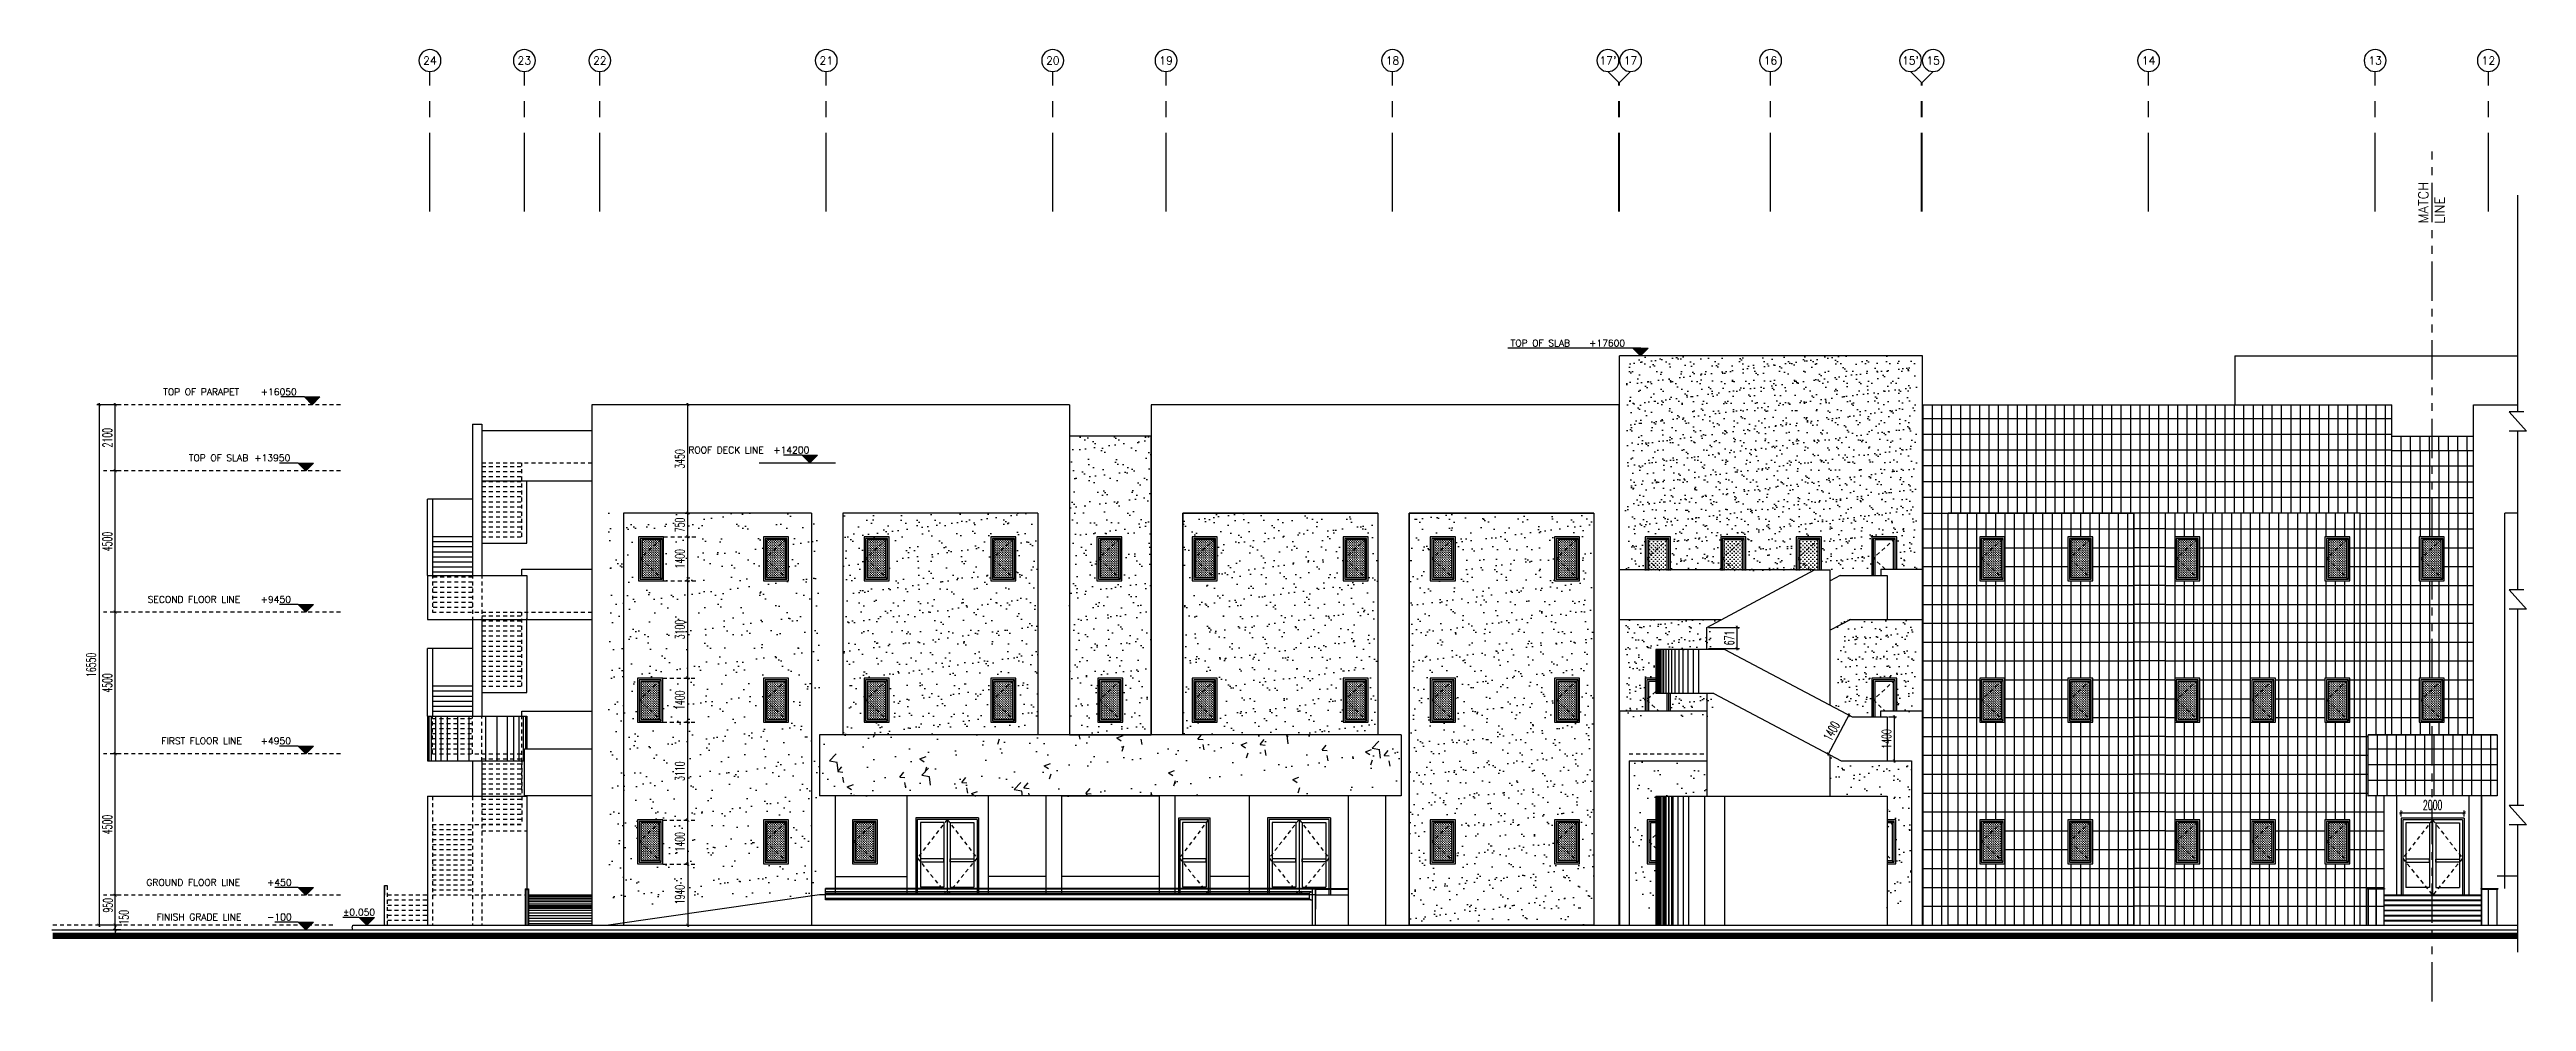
# Model space of a CAD drawing. Extents: x 417569 to 835280, y 43365 to 86819.
# Drawn here: x 417572.8 to 417651.6, y 43406.3 to 43436.5 of the extents above; entities that cross this region are included whole.
import ezdxf
from ezdxf.enums import TextEntityAlignment as Align

# ---------------------------------------------------------------- set-up
doc = ezdxf.new("R2010")
doc.units = 0
doc.header["$MEASUREMENT"] = 0
doc.header["$PDMODE"] = 3
doc.header["$PDSIZE"] = 0.1
for name, pattern in [('CENTERX2', [4, 2.5, -0.5, 0.5, -0.5]), ('HIDDEN2', [0.1875, 0.125, -0.0625]), ('PHANTOM', [2.5, 1.25, -0.25, 0.25, -0.25, 0.25, -0.25])]:
    doc.linetypes.add(name, pattern=pattern)
doc.layers.get('0').update_dxf_attribs({"linetype": 'CONTINUOUS'})
doc.layers.get('DEFPOINTS').update_dxf_attribs({"linetype": 'CONTINUOUS'})
for name, color, linetype in [('AX', 6, 'CONTINUOUS'), ('AX-CR', 2, 'CONTINUOUS'), ('AX-DIM', 4, 'CONTINUOUS'), ('AX-TXT', 2, 'CONTINUOUS'), ('AXES', 11, 'CENTERX2'), ('AXES3', 1, 'PHANTOM'), ('beige-gr', 50, 'CONTINUOUS'), ('BORDER', 4, 'CONTINUOUS'), ('brown-gr', 42, 'CONTINUOUS'), ('DIM-OUT', 4, 'CONTINUOUS'), ('DOOR', 7, 'CONTINUOUS'), ('EL', 2, 'CONTINUOUS'), ('EL-LEVS', 4, 'CONTINUOUS'), ('EL-LEVT', 4, 'CONTINUOUS'), ('Handrail', 4, 'CONTINUOUS'), ('HAT', 11, 'CONTINUOUS'), ('Hatch', 4, 'CONTINUOUS'), ('ROOF', 7, 'CONTINUOUS'), ('STR', 5, 'CONTINUOUS'), ('WALL', 2, 'CONTINUOUS'), ('WIN', 4, 'CONTINUOUS')]:
    doc.layers.add(name, color=color, linetype=linetype)
doc.styles.add('ROMANS', font='ROMANS.shx', dxfattribs={"width": 0.6})
doc.styles.add('S', font='ROMANS.SHX')
doc.dimstyles.new('STANDARD in', dxfattribs={"dimtxt": 0.3, "dimasz": 0.1, "dimexe": 0.07, "dimexo": 0.05, "dimgap": 0.1, "dimtad": 1, "dimdec": 0, "dimlfac": 1000, "dimzin": 0, "dimdsep": 46, "dimtxsty": 'ROMANS', "dimblk": 'ARCHTICK', "dimcen": 0.05, "dimdle": 0.05, "dimclrd": 4, "dimclre": 4, "dimclrt": 2, "dimadec": 0, "dimazin": 0, "dimtfac": 1, "dimtdec": 0, "dimtmove": 2, "dimatfit": 3, "dimldrblk": 'ARCHTICK', "dimfxl": 0, "dimtolj": 1, "dimtzin": 0, "dimarcsym": 0})
pattern_1 = [(37.5, (-113.19457, 0.15), (-0.01574833953, 0.48170594225), [0, -0.38, 0, -0.425, 0, -0.40625]), (7.5, (-113.1946, 0.15), (0.4424441763, 0.7055365163), [0, -0.205, 0, -0.3425, 0, -0.13125]), (327.5, (-113.50207, 0.15), (0.77853546544, 0.0014147634), [0, -0.125, 0, -0.45, 0, -0.5875]), (317.5, (-113.5021, 0.15), (0.7515316511, 0.2194188912), [0, -0.0625, 0, -0.295, 0, -0.3375])]
pattern_2 = [(0, (-113.194575, 0.15), (0.0625, 0.0625), [0.03125, -0.09375]), (90, (-113.17895, 0.134375), (-0.0625, 0.0625), [0.03125, -0.09375])]
pattern_3 = [(37.5, (0, 0), (-0.02204767534, 0.67438831915), [0, -0.532, 0, -0.595, 0, -0.56875]), (7.5, (0, 0), (0.6194218468, 0.9877511228), [0, -0.287, 0, -0.4795, 0, -0.18375]), (327.5, (-0.4305, 0), (1.0899496516, 0.0019806687), [0, -0.175, 0, -0.63, 0, -0.8225]), (317.5, (-0.4305, 0), (1.0521443116, 0.3071864477), [0, -0.0875, 0, -0.413, 0, -0.4725])]
pattern_4 = [(37.5, (0, 0), (-0.0283470111, 0.867070696), [0, -0.684, 0, -0.765, 0, -0.73125]), (7.5, (0, 0), (0.7963995174, 1.2699657294), [0, -0.369, 0, -0.6165, 0, -0.23625]), (327.5, (-0.5535, 0), (1.4013638378, 0.0025465741), [0, -0.225, 0, -0.81, 0, -1.0575]), (317.5, (-0.5535, 0), (1.352756972, 0.3949540042), [0, -0.1125, 0, -0.531, 0, -0.6075])]

msp = doc.modelspace()

# ---------------------------------------------------------------- texts
at = {"layer": 'BORDER', "color": 2, "style": 'ROMANS'}
for s, p in [('MATCH', (417648.4455, 43431.6796)), ('LINE', (417648.9691, 43431.4334))]:
    msp.add_text(s, height=0.30654, rotation=90, dxfattribs=at).set_placement(p, align=Align.CENTER)

# ---------------------------------------------------------------- blocks, each defined once
blk = doc.blocks.new('EL-LEV1')
at = {"layer": 'EL-LEVS'}
blk.add_lwpolyline([(0, 0), (300, 300), (-300, 300)], close=True, dxfattribs=at)
blk.add_solid([(-300, 300), (300, 300), (0, 0)], dxfattribs=at)
at = {"layer": 'EL-LEVT', "style": 'S'}
for tag, p in [('+0000', (534, 369)), ('ELEVATION', (2089, 369))]:
    blk.add_attdef(tag, p, '', height=260, dxfattribs=at)
blk = doc.blocks.new('_ARCHTICK')
at = {"color": 0, "linetype": 'ByBlock', "const_width": 0.15}
blk.add_lwpolyline([(-0.5, -0.5), (0.5, 0.5)], dxfattribs=at)
blk = doc.blocks.new('*D46')
at = {"layer": 'AX-DIM', "color": 4, "lineweight": -2}
for p, q in [((417593.063, 43412.052), (417593.043, 43412.052)), ((417593.113, 43410.602), (417593.113, 43412.102)), ((417593.063, 43410.652), (417593.043, 43410.652))]:
    blk.add_line(p, q, dxfattribs=at)
at = {"layer": 'DEFPOINTS', "color": 0}
for p in [(417593.113, 43412.052), (417593.113, 43412.052), (417593.113, 43410.652)]:
    blk.add_point(p, dxfattribs=at)
at = {"layer": 'AX-DIM', "color": 4, "lineweight": -2, "xscale": 0.1, "yscale": 0.1, "zscale": 0.1}
for p, rotation in [((417593.113, 43412.052), 90), ((417593.113, 43410.652), 270)]:
    blk.add_blockref('_ARCHTICK', p, dxfattribs=dict(at, rotation=rotation))
at = {"layer": 'AX-DIM', "color": 2, "insert": (417592.863, 43411.352), "char_height": 0.3, "attachment_point": 5, "rotation": 90, "style": 'ROMANS'}
blk.add_mtext('\\A1;1400', dxfattribs=at)
blk = doc.blocks.new('*D47')
at = {"layer": 'AX-DIM', "color": 4, "lineweight": -2}
for p, q in [((417593.063, 43415.152), (417593.043, 43415.152)), ((417593.113, 43411.992), (417593.113, 43415.202)), ((417593.063, 43412.042), (417593.043, 43412.042))]:
    blk.add_line(p, q, dxfattribs=at)
at = {"layer": 'DEFPOINTS', "color": 0}
for p in [(417593.113, 43415.152), (417593.113, 43415.152), (417593.113, 43412.042)]:
    blk.add_point(p, dxfattribs=at)
at = {"layer": 'AX-DIM', "color": 4, "lineweight": -2, "xscale": 0.1, "yscale": 0.1, "zscale": 0.1}
for p, rotation in [((417593.113, 43415.152), 90), ((417593.113, 43412.042), 270)]:
    blk.add_blockref('_ARCHTICK', p, dxfattribs=dict(at, rotation=rotation))
at = {"layer": 'AX-DIM', "color": 2, "insert": (417592.863, 43413.597), "char_height": 0.3, "attachment_point": 5, "rotation": 90, "style": 'ROMANS'}
blk.add_mtext('\\A1;3110', dxfattribs=at)
blk = doc.blocks.new('*D48')
at = {"layer": 'DEFPOINTS', "color": 0}
for p in [(417592.979, 43416.552), (417593.113, 43416.552), (417592.979, 43415.152)]:
    blk.add_point(p, dxfattribs=at)
at = {"layer": 'DIM-OUT', "color": 4, "lineweight": -2}
for p, q in [((417593.029, 43416.552), (417593.183, 43416.552)), ((417593.113, 43415.102), (417593.113, 43416.602)), ((417593.029, 43415.152), (417593.183, 43415.152))]:
    blk.add_line(p, q, dxfattribs=at)
at = {"layer": 'DIM-OUT', "color": 4, "lineweight": -2, "xscale": 0.1, "yscale": 0.1, "zscale": 0.1}
for p, rotation in [((417593.113, 43416.552), 90), ((417593.113, 43415.152), 270)]:
    blk.add_blockref('_ARCHTICK', p, dxfattribs=dict(at, rotation=rotation))
at = {"layer": 'DIM-OUT', "color": 2, "insert": (417592.863, 43415.852), "char_height": 0.3, "attachment_point": 5, "rotation": 90, "style": 'ROMANS'}
blk.add_mtext('\\A1;1400', dxfattribs=at)
blk = doc.blocks.new('*D49')
at = {"layer": 'DEFPOINTS', "color": 0}
for p in [(417593.113, 43419.652), (417593.113, 43419.652), (417593.113, 43416.552)]:
    blk.add_point(p, dxfattribs=at)
at = {"layer": 'DIM-OUT', "color": 4, "lineweight": -2}
for p, q in [((417593.063, 43419.652), (417593.043, 43419.652)), ((417593.113, 43416.502), (417593.113, 43419.702)), ((417593.063, 43416.552), (417593.043, 43416.552))]:
    blk.add_line(p, q, dxfattribs=at)
at = {"layer": 'DIM-OUT', "color": 4, "lineweight": -2, "xscale": 0.1, "yscale": 0.1, "zscale": 0.1}
for p, rotation in [((417593.113, 43419.652), 90), ((417593.113, 43416.552), 270)]:
    blk.add_blockref('_ARCHTICK', p, dxfattribs=dict(at, rotation=rotation))
at = {"layer": 'DIM-OUT', "color": 2, "insert": (417592.863, 43418.102), "char_height": 0.3, "attachment_point": 5, "rotation": 90, "style": 'ROMANS'}
blk.add_mtext('\\A1;3100', dxfattribs=at)
blk = doc.blocks.new('*D50')
at = {"layer": 'DEFPOINTS', "color": 0}
for p in [(417592.979, 43421.052), (417593.113, 43421.052), (417592.979, 43419.652)]:
    blk.add_point(p, dxfattribs=at)
at = {"layer": 'DIM-OUT', "color": 4, "lineweight": -2}
for p, q in [((417593.029, 43421.052), (417593.183, 43421.052)), ((417593.113, 43419.602), (417593.113, 43421.102)), ((417593.029, 43419.652), (417593.183, 43419.652))]:
    blk.add_line(p, q, dxfattribs=at)
at = {"layer": 'DIM-OUT', "color": 4, "lineweight": -2, "xscale": 0.1, "yscale": 0.1, "zscale": 0.1}
for p, rotation in [((417593.113, 43421.052), 90), ((417593.113, 43419.652), 270)]:
    blk.add_blockref('_ARCHTICK', p, dxfattribs=dict(at, rotation=rotation))
at = {"layer": 'DIM-OUT', "color": 2, "insert": (417592.863, 43420.352), "char_height": 0.3, "attachment_point": 5, "rotation": 90, "style": 'ROMANS'}
blk.add_mtext('\\A1;1400', dxfattribs=at)
blk = doc.blocks.new('*D51')
at = {"layer": 'DEFPOINTS', "color": 0}
for p in [(417592.979, 43421.802), (417593.113, 43421.802), (417592.979, 43421.052)]:
    blk.add_point(p, dxfattribs=at)
at = {"layer": 'DIM-OUT', "color": 4, "lineweight": -2}
for p, q in [((417593.029, 43421.802), (417593.183, 43421.802)), ((417593.113, 43421.002), (417593.113, 43421.852)), ((417593.029, 43421.052), (417593.183, 43421.052))]:
    blk.add_line(p, q, dxfattribs=at)
at = {"layer": 'DIM-OUT', "color": 4, "lineweight": -2, "xscale": 0.1, "yscale": 0.1, "zscale": 0.1}
for p, rotation in [((417593.113, 43421.802), 90), ((417593.113, 43421.052), 270)]:
    blk.add_blockref('_ARCHTICK', p, dxfattribs=dict(at, rotation=rotation))
at = {"layer": 'DIM-OUT', "color": 2, "insert": (417592.863, 43421.427), "char_height": 0.3, "attachment_point": 5, "rotation": 90, "style": 'ROMANS'}
blk.add_mtext('\\A1;750', dxfattribs=at)
blk = doc.blocks.new('*D52')
at = {"layer": 'DEFPOINTS', "color": 0}
for p in [(417593.113, 43425.252), (417593.113, 43425.252), (417593.113, 43421.802)]:
    blk.add_point(p, dxfattribs=at)
at = {"layer": 'DIM-OUT', "color": 4, "lineweight": -2}
for p, q in [((417593.063, 43425.252), (417593.043, 43425.252)), ((417593.113, 43421.752), (417593.113, 43425.302)), ((417593.063, 43421.802), (417593.043, 43421.802))]:
    blk.add_line(p, q, dxfattribs=at)
at = {"layer": 'DIM-OUT', "color": 4, "lineweight": -2, "xscale": 0.1, "yscale": 0.1, "zscale": 0.1}
for p, rotation in [((417593.113, 43425.252), 90), ((417593.113, 43421.802), 270)]:
    blk.add_blockref('_ARCHTICK', p, dxfattribs=dict(at, rotation=rotation))
at = {"layer": 'DIM-OUT', "color": 2, "insert": (417592.863, 43423.527), "char_height": 0.3, "attachment_point": 5, "rotation": 90, "style": 'ROMANS'}
blk.add_mtext('\\A1;3450', dxfattribs=at)
blk = doc.blocks.new('*D53')
at = {"layer": 'DEFPOINTS', "color": 0}
for p in [(417593.113, 43410.642), (417593.113, 43408.702), (417593.113, 43408.702)]:
    blk.add_point(p, dxfattribs=at)
at = {"layer": 'DIM-OUT', "color": 4, "lineweight": -2}
for p, q in [((417593.063, 43410.642), (417593.043, 43410.642)), ((417593.113, 43410.692), (417593.113, 43408.652)), ((417593.163, 43408.702), (417593.183, 43408.702))]:
    blk.add_line(p, q, dxfattribs=at)
at = {"layer": 'DIM-OUT', "color": 4, "lineweight": -2, "xscale": 0.1, "yscale": 0.1, "zscale": 0.1}
for p, rotation in [((417593.113, 43410.642), 90), ((417593.113, 43408.702), 270)]:
    blk.add_blockref('_ARCHTICK', p, dxfattribs=dict(at, rotation=rotation))
at = {"layer": 'DIM-OUT', "color": 2, "insert": (417592.863, 43409.672), "char_height": 0.3, "attachment_point": 5, "rotation": 90, "style": 'ROMANS'}
blk.add_mtext('\\A1;1940', dxfattribs=at)
blk = doc.blocks.new('AXU')
at = {"layer": 'AX-CR'}
blk.add_circle((0, 350), 350, dxfattribs=at)
at = {"layer": 'AX-TXT', "style": 'ROMANS'}
blk.add_attdef('AX', text='', height=250, dxfattribs=at).set_placement((0, 350), align=Align.MIDDLE)
blk = doc.blocks.new('*D54')
at = {"layer": 'DEFPOINTS', "color": 0}
for p in [(417574.913, 43408.702), (417575.142, 43408.702), (417575.142, 43408.552)]:
    blk.add_point(p, dxfattribs=at)
at = {"layer": 'DIM-OUT', "color": 4, "lineweight": -2}
for p, q in [((417575.092, 43408.702), (417574.843, 43408.702)), ((417575.092, 43408.552), (417574.843, 43408.552)), ((417574.913, 43408.702), (417574.913, 43408.802)), ((417574.913, 43408.552), (417574.913, 43408.702)), ((417574.913, 43408.552), (417574.913, 43408.452))]:
    blk.add_line(p, q, dxfattribs=at)
at = {"layer": 'DIM-OUT', "color": 4, "lineweight": -2, "xscale": 0.1, "yscale": 0.1, "zscale": 0.1}
for p, rotation in [((417574.913, 43408.702), 270), ((417574.913, 43408.552), 90)]:
    blk.add_blockref('_ARCHTICK', p, dxfattribs=dict(at, rotation=rotation))
at = {"layer": 'DIM-OUT', "color": 2, "insert": (417575.189, 43408.952), "char_height": 0.3, "attachment_point": 5, "rotation": 90, "style": 'ROMANS'}
blk.add_mtext('\\A1;150', dxfattribs=at)
blk = doc.blocks.new('*D55')
at = {"layer": 'DEFPOINTS', "color": 0}
for p in [(417574.913, 43409.652), (417575.142, 43409.652), (417575.142, 43408.702)]:
    blk.add_point(p, dxfattribs=at)
at = {"layer": 'DIM-OUT', "color": 4, "lineweight": -2}
for p, q in [((417575.092, 43409.652), (417574.843, 43409.652)), ((417574.913, 43409.652), (417574.913, 43409.752)), ((417574.913, 43408.702), (417574.913, 43409.652)), ((417575.092, 43408.702), (417574.843, 43408.702)), ((417574.913, 43408.702), (417574.913, 43408.602))]:
    blk.add_line(p, q, dxfattribs=at)
at = {"layer": 'DIM-OUT', "color": 4, "lineweight": -2, "xscale": 0.1, "yscale": 0.1, "zscale": 0.1}
for p, rotation in [((417574.913, 43409.652), 270), ((417574.913, 43408.702), 90)]:
    blk.add_blockref('_ARCHTICK', p, dxfattribs=dict(at, rotation=rotation))
at = {"layer": 'DIM-OUT', "color": 2, "insert": (417574.681, 43409.335), "char_height": 0.3, "attachment_point": 5, "rotation": 90, "style": 'ROMANS'}
blk.add_mtext('\\A1;950', dxfattribs=at)
blk = doc.blocks.new('*D56')
at = {"layer": 'DEFPOINTS', "color": 0}
for p in [(417574.913, 43414.152), (417575.142, 43414.152), (417575.142, 43409.652)]:
    blk.add_point(p, dxfattribs=at)
at = {"layer": 'DIM-OUT', "color": 4, "lineweight": -2}
for p, q in [((417575.092, 43414.152), (417574.843, 43414.152)), ((417574.913, 43409.602), (417574.913, 43414.202)), ((417575.092, 43409.652), (417574.843, 43409.652))]:
    blk.add_line(p, q, dxfattribs=at)
at = {"layer": 'DIM-OUT', "color": 4, "lineweight": -2, "xscale": 0.1, "yscale": 0.1, "zscale": 0.1}
for p, rotation in [((417574.913, 43414.152), 90), ((417574.913, 43409.652), 270)]:
    blk.add_blockref('_ARCHTICK', p, dxfattribs=dict(at, rotation=rotation))
at = {"layer": 'DIM-OUT', "color": 2, "insert": (417574.663, 43411.902), "char_height": 0.3, "attachment_point": 5, "rotation": 90, "style": 'ROMANS'}
blk.add_mtext('\\A1;4500', dxfattribs=at)
blk = doc.blocks.new('*D57')
at = {"layer": 'DEFPOINTS', "color": 0}
for p in [(417574.913, 43418.652), (417575.142, 43418.652), (417575.142, 43414.152)]:
    blk.add_point(p, dxfattribs=at)
at = {"layer": 'DIM-OUT', "color": 4, "lineweight": -2}
for p, q in [((417575.092, 43418.652), (417574.843, 43418.652)), ((417574.913, 43414.102), (417574.913, 43418.702)), ((417575.092, 43414.152), (417574.843, 43414.152))]:
    blk.add_line(p, q, dxfattribs=at)
at = {"layer": 'DIM-OUT', "color": 4, "lineweight": -2, "xscale": 0.1, "yscale": 0.1, "zscale": 0.1}
for p, rotation in [((417574.913, 43418.652), 90), ((417574.913, 43414.152), 270)]:
    blk.add_blockref('_ARCHTICK', p, dxfattribs=dict(at, rotation=rotation))
at = {"layer": 'DIM-OUT', "color": 2, "insert": (417574.663, 43416.402), "char_height": 0.3, "attachment_point": 5, "rotation": 90, "style": 'ROMANS'}
blk.add_mtext('\\A1;4500', dxfattribs=at)
blk = doc.blocks.new('*D58')
at = {"layer": 'DEFPOINTS', "color": 0}
for p in [(417574.913, 43423.152), (417575.142, 43423.152), (417575.142, 43418.652)]:
    blk.add_point(p, dxfattribs=at)
at = {"layer": 'DIM-OUT', "color": 4, "lineweight": -2}
for p, q in [((417574.913, 43418.602), (417574.913, 43423.202)), ((417575.092, 43423.152), (417574.843, 43423.152)), ((417575.092, 43418.652), (417574.843, 43418.652))]:
    blk.add_line(p, q, dxfattribs=at)
at = {"layer": 'DIM-OUT', "color": 4, "lineweight": -2, "xscale": 0.1, "yscale": 0.1, "zscale": 0.1}
for p, rotation in [((417574.913, 43423.152), 90), ((417574.913, 43418.652), 270)]:
    blk.add_blockref('_ARCHTICK', p, dxfattribs=dict(at, rotation=rotation))
at = {"layer": 'DIM-OUT', "color": 2, "insert": (417574.663, 43420.902), "char_height": 0.3, "attachment_point": 5, "rotation": 90, "style": 'ROMANS'}
blk.add_mtext('\\A1;4500', dxfattribs=at)
blk = doc.blocks.new('*D59')
at = {"layer": 'DEFPOINTS', "color": 0}
for p in [(417574.913, 43425.252), (417575.142, 43425.252), (417575.142, 43423.152)]:
    blk.add_point(p, dxfattribs=at)
at = {"layer": 'DIM-OUT', "color": 4, "lineweight": -2}
for p, q in [((417575.092, 43425.252), (417574.843, 43425.252)), ((417574.913, 43423.102), (417574.913, 43425.302)), ((417575.092, 43423.152), (417574.843, 43423.152))]:
    blk.add_line(p, q, dxfattribs=at)
at = {"layer": 'DIM-OUT', "color": 4, "lineweight": -2, "xscale": 0.1, "yscale": 0.1, "zscale": 0.1}
for p, rotation in [((417574.913, 43425.252), 90), ((417574.913, 43423.152), 270)]:
    blk.add_blockref('_ARCHTICK', p, dxfattribs=dict(at, rotation=rotation))
at = {"layer": 'DIM-OUT', "color": 2, "insert": (417574.663, 43424.202), "char_height": 0.3, "attachment_point": 5, "rotation": 90, "style": 'ROMANS'}
blk.add_mtext('\\A1;2100', dxfattribs=at)
blk = doc.blocks.new('*D60')
at = {"layer": 'DEFPOINTS', "color": 0}
for p in [(417575.092, 43425.252), (417574.398, 43408.702), (417575.169, 43408.702)]:
    blk.add_point(p, dxfattribs=at)
at = {"layer": 'DIM-OUT', "color": 4, "lineweight": -2}
for p, q in [((417575.042, 43425.252), (417574.328, 43425.252)), ((417574.398, 43425.302), (417574.398, 43408.652)), ((417575.119, 43408.702), (417574.328, 43408.702))]:
    blk.add_line(p, q, dxfattribs=at)
at = {"layer": 'DIM-OUT', "color": 4, "lineweight": -2, "xscale": 0.1, "yscale": 0.1, "zscale": 0.1}
for p, rotation in [((417574.398, 43425.252), 90), ((417574.398, 43408.702), 270)]:
    blk.add_blockref('_ARCHTICK', p, dxfattribs=dict(at, rotation=rotation))
at = {"layer": 'DIM-OUT', "color": 2, "insert": (417574.148, 43416.977), "char_height": 0.3, "attachment_point": 5, "rotation": 90, "style": 'ROMANS'}
blk.add_mtext('\\A1;16550', dxfattribs=at)
blk = doc.blocks.new('*D61')
at = {"layer": 'DEFPOINTS', "color": 0}
for p in [(417649.588, 43412.272), (417647.588, 43412.102), (417649.588, 43412.102)]:
    blk.add_point(p, dxfattribs=at)
at = {"layer": 'Hatch', "color": 4, "lineweight": -2}
for p, q in [((417647.538, 43412.272), (417649.638, 43412.272)), ((417647.588, 43412.152), (417647.588, 43412.342)), ((417649.588, 43412.152), (417649.588, 43412.342))]:
    blk.add_line(p, q, dxfattribs=at)
at = {"layer": 'Hatch', "color": 4, "lineweight": -2, "xscale": 0.1, "yscale": 0.1, "zscale": 0.1, "rotation": 180}
blk.add_blockref('_ARCHTICK', (417647.588, 43412.272), dxfattribs=at)
at = {"layer": 'Hatch', "color": 4, "lineweight": -2, "xscale": 0.1, "yscale": 0.1, "zscale": 0.1}
blk.add_blockref('_ARCHTICK', (417649.588, 43412.272), dxfattribs=at)
at = {"layer": 'Hatch', "color": 2, "insert": (417648.588, 43412.522), "char_height": 0.3, "attachment_point": 5, "style": 'ROMANS'}
blk.add_mtext('\\A1;2000', dxfattribs=at)
blk = doc.blocks.new('*D86')
at = {"layer": 'DEFPOINTS', "color": 0}
for p in [(417631.243, 43415.322), (417631.478, 43415.322), (417631.243, 43413.922)]:
    blk.add_point(p, dxfattribs=at)
at = {"layer": 'EL', "color": 4, "lineweight": -2}
for p, q in [((417631.293, 43415.322), (417631.548, 43415.322)), ((417631.478, 43413.872), (417631.478, 43415.372)), ((417631.293, 43413.922), (417631.548, 43413.922))]:
    blk.add_line(p, q, dxfattribs=at)
at = {"layer": 'EL', "color": 4, "lineweight": -2, "xscale": 0.1, "yscale": 0.1, "zscale": 0.1}
for p, rotation in [((417631.478, 43415.322), 90), ((417631.478, 43413.922), 270)]:
    blk.add_blockref('_ARCHTICK', p, dxfattribs=dict(at, rotation=rotation))
at = {"layer": 'EL', "color": 2, "insert": (417631.228, 43414.622), "char_height": 0.3, "attachment_point": 5, "rotation": 90, "style": 'ROMANS'}
blk.add_mtext('\\A1;1400', dxfattribs=at)
blk = doc.blocks.new('*D87')
at = {"layer": 'DEFPOINTS', "color": 0}
for p in [(417630.132, 43415.322), (417629.373, 43414.14), (417629.477, 43414.085)]:
    blk.add_point(p, dxfattribs=at)
at = {"layer": 'EL', "color": 4, "lineweight": -2}
for p, q in [((417630.052, 43415.421), (417629.349, 43414.095)), ((417630.088, 43415.345), (417629.967, 43415.409)), ((417629.432, 43414.108), (417629.311, 43414.172))]:
    blk.add_line(p, q, dxfattribs=at)
at = {"layer": 'EL', "color": 4, "lineweight": -2, "xscale": 0.1, "yscale": 0.1, "zscale": 0.1}
for p, rotation in [((417630.029, 43415.377), 62.06615425354919), ((417629.373, 43414.14), 242.0661542535491)]:
    blk.add_blockref('_ARCHTICK', p, dxfattribs=dict(at, rotation=rotation))
at = {"layer": 'EL', "color": 2, "insert": (417629.48, 43414.875), "char_height": 0.3, "attachment_point": 5, "rotation": 62.06615, "style": 'ROMANS'}
blk.add_mtext('\\A1;1400', dxfattribs=at)
blk = doc.blocks.new('*D93')
at = {"layer": 'DEFPOINTS', "color": 0}
for p in [(417625.514, 43418.169), (417626.477, 43418.169), (417625.514, 43417.498)]:
    blk.add_point(p, dxfattribs=at)
at = {"layer": 'Hatch', "color": 4, "lineweight": -2}
for p, q in [((417625.564, 43418.169), (417626.547, 43418.169)), ((417626.477, 43417.448), (417626.477, 43418.219)), ((417625.564, 43417.498), (417626.547, 43417.498))]:
    blk.add_line(p, q, dxfattribs=at)
at = {"layer": 'Hatch', "color": 4, "lineweight": -2, "xscale": 0.1, "yscale": 0.1, "zscale": 0.1}
for p, rotation in [((417626.477, 43418.169), 90), ((417626.477, 43417.498), 270)]:
    blk.add_blockref('_ARCHTICK', p, dxfattribs=dict(at, rotation=rotation))
at = {"layer": 'Hatch', "color": 2, "insert": (417626.227, 43417.833), "char_height": 0.3, "attachment_point": 5, "rotation": 90, "style": 'ROMANS'}
blk.add_mtext('\\A1;671', dxfattribs=at)

# ---------------------------------------------------------------- dimensions: what is measured, and where the dimension line sits
at = {"layer": 'AX-DIM'}
for base, p1, p2, picture, middle in [((417593.1126, 43415.152), (417593.1126, 43412.0419), (417593.1126, 43415.152), '*D47', (417592.8626, 43413.597)), ((417593.1126, 43412.052), (417593.1126, 43410.652), (417593.1126, 43412.052), '*D46', (417592.8626, 43411.352))]:
    dim = msp.add_linear_dim(base=base, p1=p1, p2=p2, angle=90, dimstyle='STANDARD in', dxfattribs=at)
    dim.commit()
    dim.dimension.update_dxf_attribs({"geometry": picture, "text_midpoint": middle})
at = {"layer": 'DIM-OUT'}
for base, p1, p2, angle, picture, middle in [((417574.3982, 43408.702), (417575.0919, 43425.252), (417575.1693, 43408.702), 90, '*D60', (417574.1482, 43416.977)), ((417574.9131, 43425.252), (417575.1419, 43423.152), (417575.1419, 43425.252), 270, '*D59', (417574.6631, 43424.202)), ((417593.1126, 43425.252), (417593.1126, 43421.802), (417593.1126, 43425.252), 90, '*D52', (417592.8626, 43423.527)), ((417574.9131, 43423.152), (417575.1419, 43418.652), (417575.1419, 43423.152), 270, '*D58', (417574.6631, 43420.902)), ((417593.1126, 43421.802), (417592.9786, 43421.052), (417592.9786, 43421.802), 90, '*D51', (417592.8626, 43421.427)), ((417593.1126, 43421.052), (417592.9786, 43419.652), (417592.9786, 43421.052), 90, '*D50', (417592.8626, 43420.352)), ((417593.1126, 43419.652), (417593.1126, 43416.552), (417593.1126, 43419.652), 90, '*D49', (417592.8626, 43418.102)), ((417574.9131, 43418.652), (417575.1419, 43414.152), (417575.1419, 43418.652), 270, '*D57', (417574.6631, 43416.402)), ((417593.1126, 43416.552), (417592.9786, 43415.152), (417592.9786, 43416.552), 90, '*D48', (417592.8626, 43415.852)), ((417574.9131, 43414.152), (417575.1419, 43409.652), (417575.1419, 43414.152), 270, '*D56', (417574.6631, 43411.902)), ((417593.1126, 43408.702), (417593.1126, 43410.6419), (417593.1126, 43408.702), 90, '*D53', (417592.8626, 43409.672))]:
    dim = msp.add_linear_dim(base=base, p1=p1, p2=p2, angle=angle, dimstyle='STANDARD in', dxfattribs=at)
    dim.commit()
    dim.dimension.update_dxf_attribs({"geometry": picture, "text_midpoint": middle})
for base, p1, p2, picture, middle in [((417574.9131, 43409.652), (417575.1419, 43408.702), (417575.1419, 43409.652), '*D55', (417574.6813, 43409.3348)), ((417574.9131, 43408.702), (417575.1419, 43408.552), (417575.1419, 43408.702), '*D54', (417575.1894, 43408.9522))]:
    dim = msp.add_linear_dim(base=base, p1=p1, p2=p2, angle=270, dimstyle='STANDARD in', dxfattribs=at)
    dim.commit()
    dim.dimension.update_dxf_attribs({"geometry": picture, "text_midpoint": middle, "dimtype": 160})
at = {"layer": 'EL'}
dim = msp.add_aligned_dim(p1=(417630.1324, 43415.3215), p2=(417629.4766, 43414.0846), distance=-0.1174, dimstyle='STANDARD in', dxfattribs=at)
dim.commit()
dim.dimension.update_dxf_attribs({"geometry": '*D87', "text_midpoint": (417629.4799, 43414.8752)})
dim = msp.add_linear_dim(base=(417631.4775, 43415.3215), p1=(417631.2433, 43413.9215), p2=(417631.2433, 43415.3215), angle=90, dimstyle='STANDARD in', dxfattribs=at)
dim.commit()
dim.dimension.update_dxf_attribs({"geometry": '*D86', "text_midpoint": (417631.2275, 43414.6215)})
at = {"layer": 'Hatch'}
dim = msp.add_linear_dim(base=(417626.4771, 43418.1689), p1=(417625.5142, 43417.4978), p2=(417625.5142, 43418.1689), angle=90, dimstyle='STANDARD in', dxfattribs=at)
dim.commit()
dim.dimension.update_dxf_attribs({"geometry": '*D93', "text_midpoint": (417626.2271, 43417.8334)})
dim = msp.add_linear_dim(base=(417649.5883, 43412.2716), p1=(417647.5883, 43412.102), p2=(417649.5883, 43412.102), dimstyle='STANDARD in', dxfattribs=at)
dim.commit()
dim.dimension.update_dxf_attribs({"geometry": '*D61', "text_midpoint": (417648.5883, 43412.5216)})

# ---------------------------------------------------------------- hatches: boundary and pattern name
at = {"layer": 'EL'}
h = msp.add_hatch(dxfattribs=at)
h.set_pattern_fill('AR-CONC', color=4, scale=0.275, style=0)
h.set_pattern_definition([(50, (0, 0), (1.972465502, -0.172568371), [0.20625, -2.26875]), (355, (0, 0), (-0.381566167, 2.068528368), [0.165, -1.815]), (100.4514, (0.1644, -0.0144), (1.5909008, 1.895958741), [0.1752855225, -1.928140808]), (46.1842, (0, 0.55), (2.934912884, -0.45517729), [0.309375, -3.403125]), (96.6356, (0.2446, 0.512), (2.57032244, 2.678824145), [0.262928292, -2.89221075]), (351.1842, (0, 0.55), (2.57032035, 2.678826153), [0.2475, -2.7225]), (21, (0.275, 0.4125), (1.6414943933, -1.1072019493), [0.20625, -2.26875]), (326, (0.275, 0.4125), (0.669117163, 1.994162624), [0.165, -1.815]), (71.4514, (0.4118, 0.3202), (2.310612229, 0.886958866), [0.1752855225, -1.928140808]), (37.5, (0, 0), (0.0334396021, 0.915458098), [0, -1.793, 0, -1.8425, 0, -1.821875]), (7.5, (0, 0), (0.723441228, 1.0846322077), [0, -1.0505, 0, -1.75175, 0, -0.694375]), (327.5, (-0.61325, 0), (1.4680116995, -0.0620258973), [0, -0.6875, 0, -2.145, 0, -2.84625]), (317.5, (-0.8883, 0), (1.6037619657, 0.2752887014), [0, -0.89375, 0, -1.4245, 0, -2.02125])])
h.paths.add_polyline_path([(417597.2983, 43414.752), (417615.7694, 43414.752), (417615.7694, 43412.802), (417597.2688, 43412.802)])
at = {"layer": 'Hatch'}
h = msp.add_hatch(dxfattribs=at)
h.set_pattern_fill('AR-SAND', color=11, scale=0.25, style=0)
h.set_pattern_definition(pattern_1)
h.paths.add_polyline_path([(417622.9233, 43426.802), (417632.1844, 43426.802), (417632.1844, 43419.9748), (417631.5538, 43419.9748), (417631.5538, 43421.052), (417630.7538, 43421.052), (417630.7538, 43419.8215), (417629.9686, 43419.8215), (417629.9809, 43419.9758), (417629.1538, 43419.9758), (417629.1538, 43421.052), (417628.3538, 43421.052), (417628.3538, 43419.9758), (417626.7538, 43419.9758), (417626.7538, 43421.052), (417625.9538, 43421.052), (417625.9538, 43419.9758), (417624.3538, 43419.9758), (417624.3538, 43421.052), (417623.5538, 43421.052), (417623.5538, 43419.9758), (417622.9233, 43419.9758)])
h = msp.add_hatch(dxfattribs=at)
h.set_pattern_fill('AR-SAND', color=256, scale=0.35, style=0)
h.set_pattern_definition(pattern_3)
h.paths.add_polyline_path([(417607.8483, 43424.252), (417605.2489, 43424.252), (417605.2489, 43414.752), (417607.8483, 43414.752)])
h.paths.add_polyline_path([(417606.9194, 43421.052), (417606.1194, 43421.052), (417606.1194, 43419.652), (417606.9194, 43419.652)], flags=16)
h.paths.add_polyline_path([(417606.9483, 43416.552), (417606.1483, 43416.552), (417606.1483, 43415.152), (417606.9483, 43415.152)], flags=16)
h = msp.add_hatch(dxfattribs=at)
h.set_pattern_fill('AR-SAND', color=256, scale=0.45, style=0)
h.set_pattern_definition(pattern_4)
h.paths.add_polyline_path([(417590.5694, 43421.802), (417597.2983, 43421.802), (417597.2983, 43409.6619), (417590.5983, 43409.202)])
h.paths.add_polyline_path([(417596.3194, 43421.052), (417595.5194, 43421.052), (417595.5194, 43419.652), (417596.3194, 43419.652)], flags=16)
h.paths.add_polyline_path([(417592.3483, 43421.052), (417591.5483, 43421.052), (417591.5483, 43419.652), (417592.3483, 43419.652)], flags=16)
h.paths.add_polyline_path([(417592.3194, 43416.552), (417591.5194, 43416.552), (417591.5194, 43415.152), (417592.3194, 43415.152)], flags=16)
h.paths.add_polyline_path([(417596.3194, 43416.552), (417595.5194, 43416.552), (417595.5194, 43415.152), (417596.3194, 43415.152)], flags=16)
h.paths.add_polyline_path([(417596.3194, 43412.052), (417595.5194, 43412.052), (417595.5194, 43410.652), (417596.3194, 43410.652)], flags=16)
h.paths.add_polyline_path([(417592.3194, 43412.052), (417591.5194, 43412.052), (417591.5194, 43410.652), (417592.3194, 43410.652)], flags=16)
h = msp.add_hatch(dxfattribs=at)
h.set_pattern_fill('AR-SAND', color=256, scale=0.35, style=0)
h.set_pattern_definition(pattern_3)
h.paths.add_polyline_path([(417598.0489, 43421.802), (417604.2483, 43421.802), (417604.2483, 43414.752), (417598.0489, 43414.752)])
h.paths.add_polyline_path([(417603.5483, 43421.052), (417602.7483, 43421.052), (417602.7483, 43419.652), (417603.5483, 43419.652)], flags=16)
h.paths.add_polyline_path([(417603.5483, 43416.552), (417602.7483, 43416.552), (417602.7483, 43415.152), (417603.5483, 43415.152)], flags=16)
h.paths.add_polyline_path([(417599.5194, 43416.552), (417598.7194, 43416.552), (417598.7194, 43415.152), (417599.5194, 43415.152)], flags=16)
h.paths.add_polyline_path([(417599.5194, 43421.052), (417598.7194, 43421.052), (417598.7194, 43419.652), (417599.5194, 43419.652)], flags=16)
h = msp.add_hatch(dxfattribs=at)
h.set_pattern_fill('AR-SAND', color=256, scale=0.35, style=0)
h.set_pattern_definition(pattern_3)
h.paths.add_polyline_path([(417608.8489, 43421.802), (417615.0483, 43421.802), (417615.0483, 43414.752), (417608.8489, 43414.752)])
h.paths.add_polyline_path([(417614.7483, 43416.552), (417613.9483, 43416.552), (417613.9483, 43415.152), (417614.7483, 43415.152)], flags=16)
h.paths.add_polyline_path([(417614.7483, 43421.052), (417613.9483, 43421.052), (417613.9483, 43419.652), (417614.7483, 43419.652)], flags=16)
h.paths.add_polyline_path([(417609.9483, 43421.052), (417609.1483, 43421.052), (417609.1483, 43419.652), (417609.9483, 43419.652)], flags=16)
h.paths.add_polyline_path([(417609.9483, 43416.552), (417609.1483, 43416.552), (417609.1483, 43415.152), (417609.9483, 43415.152)], flags=16)
edge = h.paths.add_edge_path(flags=16)
edge.add_line((417615.0483, 43421.802), (417615.0483, 43414.752))
h = msp.add_hatch(dxfattribs=at)
h.set_pattern_fill('AR-SAND', color=256, scale=0.35, style=0)
h.set_pattern_definition(pattern_3)
h.paths.add_polyline_path([(417616.0483, 43421.802), (417621.9194, 43421.802), (417621.9194, 43408.702), (417616.0483, 43408.702)])
h.paths.add_polyline_path([(417621.4694, 43416.552), (417620.6694, 43416.552), (417620.6694, 43415.152), (417621.4694, 43415.152)], flags=16)
h.paths.add_polyline_path([(417621.4694, 43412.052), (417620.6694, 43412.052), (417620.6694, 43410.652), (417621.4694, 43410.652)], flags=16)
h.paths.add_polyline_path([(417617.5194, 43412.052), (417616.7194, 43412.052), (417616.7194, 43410.652), (417617.5194, 43410.652)], flags=16)
h.paths.add_polyline_path([(417617.5194, 43416.552), (417616.7194, 43416.552), (417616.7194, 43415.152), (417617.5194, 43415.152)], flags=16)
h.paths.add_polyline_path([(417617.5194, 43421.052), (417616.7194, 43421.052), (417616.7194, 43419.652), (417617.5194, 43419.652)], flags=16)
h.paths.add_polyline_path([(417621.4694, 43421.052), (417620.6694, 43421.052), (417620.6694, 43419.652), (417621.4694, 43419.652)], flags=16)
h = msp.add_hatch(dxfattribs=at)
h.set_pattern_fill('CROSS', color=11, scale=0.15, style=0)
h.set_pattern_definition([(0, (-142.51016, 36.70228), (0.0375, 0.0375), [0.01875, -0.05625]), (90, (-142.500787, 36.692904), (-0.0375, 0.0375), [0.01875, -0.05625])])
h.paths.add_polyline_path([(417591.6686, 43420.9499), (417592.2643, 43420.9499), (417592.2643, 43419.7542), (417591.6686, 43419.7542)])
h = msp.add_hatch(dxfattribs=at)
h.set_pattern_fill('CROSS', color=11, scale=0.15, style=0)
h.set_pattern_definition([(0, (-138.53901, 36.70228), (0.0375, 0.0375), [0.01875, -0.05625]), (90, (-138.529634, 36.692904), (-0.0375, 0.0375), [0.01875, -0.05625])])
h.paths.add_polyline_path([(417595.6398, 43420.9499), (417596.2354, 43420.9499), (417596.2354, 43419.7542), (417595.6398, 43419.7542)])
h = msp.add_hatch(dxfattribs=at)
h.set_pattern_fill('CROSS', color=11, scale=0.15, style=0)
h.set_pattern_definition([(0, (-135.33901, 36.70228), (0.0375, 0.0375), [0.01875, -0.05625]), (90, (-135.329634, 36.692904), (-0.0375, 0.0375), [0.01875, -0.05625])])
h.paths.add_polyline_path([(417598.8398, 43420.9499), (417599.4354, 43420.9499), (417599.4354, 43419.7542), (417598.8398, 43419.7542)])
h = msp.add_hatch(dxfattribs=at)
h.set_pattern_fill('CROSS', color=11, scale=0.15, style=0)
h.set_pattern_definition([(0, (-131.31016, 36.70228), (0.0375, 0.0375), [0.01875, -0.05625]), (90, (-131.300787, 36.692904), (-0.0375, 0.0375), [0.01875, -0.05625])])
h.paths.add_polyline_path([(417602.8686, 43420.9499), (417603.4643, 43420.9499), (417603.4643, 43419.7542), (417602.8686, 43419.7542)])
h = msp.add_hatch(dxfattribs=at)
h.set_pattern_fill('CROSS', color=11, scale=0.15, style=0)
h.set_pattern_definition([(0, (-127.93901, 36.70228), (0.0375, 0.0375), [0.01875, -0.05625]), (90, (-127.929634, 36.692904), (-0.0375, 0.0375), [0.01875, -0.05625])])
h.paths.add_polyline_path([(417606.2398, 43420.9499), (417606.8354, 43420.9499), (417606.8354, 43419.7542), (417606.2398, 43419.7542)])
h = msp.add_hatch(dxfattribs=at)
h.set_pattern_fill('CROSS', color=11, scale=0.15, style=0)
h.set_pattern_definition([(0, (-124.91016, 36.70228), (0.0375, 0.0375), [0.01875, -0.05625]), (90, (-124.900787, 36.692904), (-0.0375, 0.0375), [0.01875, -0.05625])])
h.paths.add_polyline_path([(417609.2686, 43420.9499), (417609.8643, 43420.9499), (417609.8643, 43419.7542), (417609.2686, 43419.7542)])
h = msp.add_hatch(dxfattribs=at)
h.set_pattern_fill('CROSS', color=11, scale=0.15, style=0)
h.set_pattern_definition([(0, (-120.11016, 36.70228), (0.0375, 0.0375), [0.01875, -0.05625]), (90, (-120.100787, 36.692904), (-0.0375, 0.0375), [0.01875, -0.05625])])
h.paths.add_polyline_path([(417614.0686, 43420.9499), (417614.6643, 43420.9499), (417614.6643, 43419.7542), (417614.0686, 43419.7542)])
h = msp.add_hatch(dxfattribs=at)
h.set_pattern_fill('CROSS', color=11, scale=0.15, style=0)
h.set_pattern_definition([(0, (-117.33901, 36.70228), (0.0375, 0.0375), [0.01875, -0.05625]), (90, (-117.329634, 36.692904), (-0.0375, 0.0375), [0.01875, -0.05625])])
h.paths.add_polyline_path([(417616.8398, 43420.9499), (417617.4354, 43420.9499), (417617.4354, 43419.7542), (417616.8398, 43419.7542)])
h = msp.add_hatch(dxfattribs=at)
h.set_pattern_fill('CROSS', color=11, scale=0.15, style=0)
h.set_pattern_definition([(0, (-113.38901, 36.70228), (0.0375, 0.0375), [0.01875, -0.05625]), (90, (-113.379634, 36.692904), (-0.0375, 0.0375), [0.01875, -0.05625])])
h.paths.add_polyline_path([(417620.7898, 43420.9499), (417621.3854, 43420.9499), (417621.3854, 43419.7542), (417620.7898, 43419.7542)])
h = msp.add_hatch(dxfattribs=at)
h.set_pattern_fill('CROSS', color=11, scale=0.25, style=0)
h.set_pattern_definition(pattern_2)
h.paths.add_polyline_path([(417623.656, 43420.9499), (417624.2517, 43420.9499), (417624.2517, 43419.9758), (417623.656, 43419.9758)])
h = msp.add_hatch(dxfattribs=at)
h.set_pattern_fill('CROSS', color=11, scale=0.25, style=0)
h.set_pattern_definition(pattern_2)
h.paths.add_polyline_path([(417626.056, 43420.9499), (417626.6517, 43420.9499), (417626.6517, 43419.9758), (417626.056, 43419.9758)])
h = msp.add_hatch(dxfattribs=at)
h.set_pattern_fill('CROSS', color=11, scale=0.25, style=0)
h.set_pattern_definition(pattern_2)
h.paths.add_polyline_path([(417628.456, 43420.9499), (417629.0465, 43420.9499), (417629.0517, 43419.9758), (417628.456, 43419.9758)])
h = msp.add_hatch(dxfattribs=at)
h.set_pattern_fill('CROSS', color=11, scale=0.15, style=0)
h.set_pattern_definition([(0, (-99.87016, 36.70228), (0.0375, 0.0375), [0.01875, -0.05625]), (90, (-99.860787, 36.692904), (-0.0375, 0.0375), [0.01875, -0.05625])])
h.paths.add_polyline_path([(417634.3086, 43420.9499), (417634.9043, 43420.9499), (417634.9043, 43419.7542), (417634.3086, 43419.7542)])
h = msp.add_hatch(dxfattribs=at)
h.set_pattern_fill('CROSS', color=11, scale=0.15, style=0)
h.set_pattern_definition([(0, (-97.07016, 36.70228), (0.0375, 0.0375), [0.01875, -0.05625]), (90, (-97.060787, 36.692904), (-0.0375, 0.0375), [0.01875, -0.05625])])
h.paths.add_polyline_path([(417637.1086, 43420.9499), (417637.7043, 43420.9499), (417637.7043, 43419.7542), (417637.1086, 43419.7542)])
h = msp.add_hatch(dxfattribs=at)
h.set_pattern_fill('CROSS', color=11, scale=0.15, style=0)
h.set_pattern_definition([(0, (-93.67016, 36.70228), (0.0375, 0.0375), [0.01875, -0.05625]), (90, (-93.660787, 36.692904), (-0.0375, 0.0375), [0.01875, -0.05625])])
h.paths.add_polyline_path([(417640.5086, 43420.9499), (417641.1043, 43420.9499), (417641.1043, 43419.7542), (417640.5086, 43419.7542)])
h = msp.add_hatch(dxfattribs=at)
h.set_pattern_fill('CROSS', color=11, scale=0.15, style=0)
h.set_pattern_definition([(0, (-88.89901, 36.70228), (0.0375, 0.0375), [0.01875, -0.05625]), (90, (-88.889634, 36.692904), (-0.0375, 0.0375), [0.01875, -0.05625])])
h.paths.add_polyline_path([(417645.2798, 43420.9499), (417645.8754, 43420.9499), (417645.8754, 43419.7542), (417645.2798, 43419.7542)])
h = msp.add_hatch(dxfattribs=at)
h.set_pattern_fill('CROSS', color=11, scale=0.15, style=0)
h.set_pattern_definition([(0, (-85.89901, 36.70228), (0.0375, 0.0375), [0.01875, -0.05625]), (90, (-85.889634, 36.692904), (-0.0375, 0.0375), [0.01875, -0.05625])])
h.paths.add_polyline_path([(417648.2798, 43420.9499), (417648.8754, 43420.9499), (417648.8754, 43419.7542), (417648.2798, 43419.7542)])
h = msp.add_hatch(dxfattribs=at)
h.set_pattern_fill('AR-SAND', color=256, scale=0.25, style=0)
h.set_pattern_definition(pattern_1)
h.paths.add_polyline_path([(417622.9233, 43415.3398), (417622.9233, 43418.4215), (417626.1685, 43418.4215), (417625.6981, 43418.1689), (417625.6981, 43417.466), (417624.1151, 43417.466), (417624.1151, 43416.552), (417623.5538, 43416.552), (417623.5538, 43415.3398)])
h = msp.add_hatch(dxfattribs=at)
h.set_pattern_fill('AR-SAND', color=256, scale=0.25, style=0)
h.set_pattern_definition(pattern_1)
h.paths.add_polyline_path([(417632.1844, 43418.4215), (417632.1844, 43415.4748), (417631.5538, 43415.4748), (417631.5538, 43416.552), (417630.7538, 43416.552), (417630.7538, 43415.3215), (417630.3163, 43415.3215), (417629.6181, 43415.6917), (417629.6181, 43418.2484), (417629.9548, 43418.4215)])
h = msp.add_hatch(dxfattribs=at)
h.set_pattern_fill('CROSS', color=11, scale=0.15, style=0)
h.set_pattern_definition([(0, (-142.53901, 32.20228), (0.0375, 0.0375), [0.01875, -0.05625]), (90, (-142.529634, 32.192904), (-0.0375, 0.0375), [0.01875, -0.05625])])
h.paths.add_polyline_path([(417591.6398, 43416.4499), (417592.2354, 43416.4499), (417592.2354, 43415.2542), (417591.6398, 43415.2542)])
h = msp.add_hatch(dxfattribs=at)
h.set_pattern_fill('CROSS', color=11, scale=0.15, style=0)
h.set_pattern_definition([(0, (-138.53901, 32.20228), (0.0375, 0.0375), [0.01875, -0.05625]), (90, (-138.529634, 32.192904), (-0.0375, 0.0375), [0.01875, -0.05625])])
h.paths.add_polyline_path([(417595.6398, 43416.4499), (417596.2354, 43416.4499), (417596.2354, 43415.2542), (417595.6398, 43415.2542)])
h = msp.add_hatch(dxfattribs=at)
h.set_pattern_fill('CROSS', color=11, scale=0.15, style=0)
h.set_pattern_definition([(0, (-135.33901, 32.20228), (0.0375, 0.0375), [0.01875, -0.05625]), (90, (-135.329634, 32.192904), (-0.0375, 0.0375), [0.01875, -0.05625])])
h.paths.add_polyline_path([(417598.8398, 43416.4499), (417599.4354, 43416.4499), (417599.4354, 43415.2542), (417598.8398, 43415.2542)])
h = msp.add_hatch(dxfattribs=at)
h.set_pattern_fill('CROSS', color=11, scale=0.15, style=0)
h.set_pattern_definition([(0, (-131.31016, 32.20228), (0.0375, 0.0375), [0.01875, -0.05625]), (90, (-131.300787, 32.192904), (-0.0375, 0.0375), [0.01875, -0.05625])])
h.paths.add_polyline_path([(417602.8686, 43416.4499), (417603.4643, 43416.4499), (417603.4643, 43415.2542), (417602.8686, 43415.2542)])
h = msp.add_hatch(dxfattribs=at)
h.set_pattern_fill('CROSS', color=11, scale=0.15, style=0)
h.set_pattern_definition([(0, (-127.91016, 32.20228), (0.0375, 0.0375), [0.01875, -0.05625]), (90, (-127.900787, 32.192904), (-0.0375, 0.0375), [0.01875, -0.05625])])
h.paths.add_polyline_path([(417606.2686, 43416.4499), (417606.8643, 43416.4499), (417606.8643, 43415.2542), (417606.2686, 43415.2542)])
h = msp.add_hatch(dxfattribs=at)
h.set_pattern_fill('CROSS', color=11, scale=0.15, style=0)
h.set_pattern_definition([(0, (-124.91016, 32.20228), (0.0375, 0.0375), [0.01875, -0.05625]), (90, (-124.900787, 32.192904), (-0.0375, 0.0375), [0.01875, -0.05625])])
h.paths.add_polyline_path([(417609.2686, 43416.4499), (417609.8643, 43416.4499), (417609.8643, 43415.2542), (417609.2686, 43415.2542)])
h = msp.add_hatch(dxfattribs=at)
h.set_pattern_fill('CROSS', color=11, scale=0.15, style=0)
h.set_pattern_definition([(0, (-120.11016, 32.20228), (0.0375, 0.0375), [0.01875, -0.05625]), (90, (-120.100787, 32.192904), (-0.0375, 0.0375), [0.01875, -0.05625])])
h.paths.add_polyline_path([(417614.0686, 43416.4499), (417614.6643, 43416.4499), (417614.6643, 43415.2542), (417614.0686, 43415.2542)])
h = msp.add_hatch(dxfattribs=at)
h.set_pattern_fill('CROSS', color=11, scale=0.15, style=0)
h.set_pattern_definition([(0, (-117.33901, 32.20228), (0.0375, 0.0375), [0.01875, -0.05625]), (90, (-117.329634, 32.192904), (-0.0375, 0.0375), [0.01875, -0.05625])])
h.paths.add_polyline_path([(417616.8398, 43416.4499), (417617.4354, 43416.4499), (417617.4354, 43415.2542), (417616.8398, 43415.2542)])
h = msp.add_hatch(dxfattribs=at)
h.set_pattern_fill('CROSS', color=11, scale=0.15, style=0)
h.set_pattern_definition([(0, (-113.38901, 32.20228), (0.0375, 0.0375), [0.01875, -0.05625]), (90, (-113.379634, 32.192904), (-0.0375, 0.0375), [0.01875, -0.05625])])
h.paths.add_polyline_path([(417620.7898, 43416.4499), (417621.3854, 43416.4499), (417621.3854, 43415.2542), (417620.7898, 43415.2542)])
h = msp.add_hatch(dxfattribs=at)
h.set_pattern_fill('CROSS', color=11, scale=0.15, style=0)
h.set_pattern_definition([(0, (-99.87016, 32.20228), (0.0375, 0.0375), [0.01875, -0.05625]), (90, (-99.860787, 32.192904), (-0.0375, 0.0375), [0.01875, -0.05625])])
h.paths.add_polyline_path([(417634.3086, 43416.4499), (417634.9043, 43416.4499), (417634.9043, 43415.2542), (417634.3086, 43415.2542)])
h = msp.add_hatch(dxfattribs=at)
h.set_pattern_fill('CROSS', color=11, scale=0.15, style=0)
h.set_pattern_definition([(0, (-97.07016, 32.20228), (0.0375, 0.0375), [0.01875, -0.05625]), (90, (-97.060787, 32.192904), (-0.0375, 0.0375), [0.01875, -0.05625])])
h.paths.add_polyline_path([(417637.1086, 43416.4499), (417637.7043, 43416.4499), (417637.7043, 43415.2542), (417637.1086, 43415.2542)])
h = msp.add_hatch(dxfattribs=at)
h.set_pattern_fill('CROSS', color=11, scale=0.15, style=0)
h.set_pattern_definition([(0, (-93.67016, 32.20228), (0.0375, 0.0375), [0.01875, -0.05625]), (90, (-93.660787, 32.192904), (-0.0375, 0.0375), [0.01875, -0.05625])])
h.paths.add_polyline_path([(417640.5086, 43416.4499), (417641.1043, 43416.4499), (417641.1043, 43415.2542), (417640.5086, 43415.2542)])
h = msp.add_hatch(dxfattribs=at)
h.set_pattern_fill('CROSS', color=11, scale=0.15, style=0)
h.set_pattern_definition([(0, (-91.27016, 32.20228), (0.0375, 0.0375), [0.01875, -0.05625]), (90, (-91.260787, 32.192904), (-0.0375, 0.0375), [0.01875, -0.05625])])
h.paths.add_polyline_path([(417642.9086, 43416.4499), (417643.5043, 43416.4499), (417643.5043, 43415.2542), (417642.9086, 43415.2542)])
h = msp.add_hatch(dxfattribs=at)
h.set_pattern_fill('CROSS', color=11, scale=0.15, style=0)
h.set_pattern_definition([(0, (-88.89901, 32.20228), (0.0375, 0.0375), [0.01875, -0.05625]), (90, (-88.889634, 32.192904), (-0.0375, 0.0375), [0.01875, -0.05625])])
h.paths.add_polyline_path([(417645.2798, 43416.4499), (417645.8754, 43416.4499), (417645.8754, 43415.2542), (417645.2798, 43415.2542)])
h = msp.add_hatch(dxfattribs=at)
h.set_pattern_fill('CROSS', color=11, scale=0.15, style=0)
h.set_pattern_definition([(0, (-85.89901, 32.20228), (0.0375, 0.0375), [0.01875, -0.05625]), (90, (-85.889634, 32.192904), (-0.0375, 0.0375), [0.01875, -0.05625])])
h.paths.add_polyline_path([(417648.2798, 43416.4499), (417648.8754, 43416.4499), (417648.8754, 43415.2542), (417648.2798, 43415.2542)])
h = msp.add_hatch(dxfattribs=at)
h.set_pattern_fill('AR-SAND', color=256, scale=0.25, style=0)
h.set_pattern_definition(pattern_1)
h.paths.add_polyline_path([(417624.3538, 43416.066), (417625.6981, 43416.066), (417625.6981, 43415.3398), (417624.3538, 43415.3398)])
h = msp.add_hatch(dxfattribs=at)
h.set_pattern_fill('AR-SAND', color=256, scale=0.45, style=0)
h.set_pattern_definition(pattern_4)
h.paths.add_polyline_path([(417625.5142, 43412.802), (417625.5142, 43413.9215), (417623.0394, 43413.9215), (417623.0394, 43409.202), (417623.8927, 43409.202), (417623.8927, 43410.652), (417623.6183, 43410.652), (417623.6183, 43412.052), (417623.8927, 43412.052), (417623.8927, 43412.802)])
h = msp.add_hatch(dxfattribs=at)
h.set_pattern_fill('AR-SAND', color=256, scale=0.35, style=0)
h.set_pattern_definition(pattern_3)
h.paths.add_polyline_path([(417629.4342, 43412.802), (417631.2433, 43412.802), (417631.2433, 43412.052), (417631.5183, 43412.052), (417631.5183, 43410.652), (417631.2433, 43410.652), (417631.2433, 43409.202), (417632.0206, 43409.202), (417632.0206, 43413.9215), (417629.7842, 43413.9215), (417629.4342, 43414.0965)])
h = msp.add_hatch(dxfattribs=at)
h.set_pattern_fill('CROSS', color=11, scale=0.15, style=0)
h.set_pattern_definition([(0, (-142.53901, 27.70228), (0.0375, 0.0375), [0.01875, -0.05625]), (90, (-142.529634, 27.692904), (-0.0375, 0.0375), [0.01875, -0.05625])])
h.paths.add_polyline_path([(417591.6398, 43411.9499), (417592.2354, 43411.9499), (417592.2354, 43410.7542), (417591.6398, 43410.7542)])
h = msp.add_hatch(dxfattribs=at)
h.set_pattern_fill('CROSS', color=11, scale=0.15, style=0)
h.set_pattern_definition([(0, (-138.53901, 27.70228), (0.0375, 0.0375), [0.01875, -0.05625]), (90, (-138.529634, 27.692904), (-0.0375, 0.0375), [0.01875, -0.05625])])
h.paths.add_polyline_path([(417595.6398, 43411.9499), (417596.2354, 43411.9499), (417596.2354, 43410.7542), (417595.6398, 43410.7542)])
h = msp.add_hatch(dxfattribs=at)
h.set_pattern_fill('CROSS', color=11, scale=0.15, style=0)
h.set_pattern_definition([(0, (-135.71016, 27.70228), (0.0375, 0.0375), [0.01875, -0.05625]), (90, (-135.700787, 27.692904), (-0.0375, 0.0375), [0.01875, -0.05625])])
h.paths.add_polyline_path([(417598.4686, 43411.9499), (417599.0643, 43411.9499), (417599.0643, 43410.7542), (417598.4686, 43410.7542)])
h = msp.add_hatch(dxfattribs=at)
h.set_pattern_fill('CROSS', color=11, scale=0.15, style=0)
h.set_pattern_definition([(0, (-117.33901, 27.70228), (0.0375, 0.0375), [0.01875, -0.05625]), (90, (-117.329634, 27.692904), (-0.0375, 0.0375), [0.01875, -0.05625])])
h.paths.add_polyline_path([(417616.8398, 43411.9499), (417617.4354, 43411.9499), (417617.4354, 43410.7542), (417616.8398, 43410.7542)])
h = msp.add_hatch(dxfattribs=at)
h.set_pattern_fill('CROSS', color=11, scale=0.15, style=0)
h.set_pattern_definition([(0, (-113.38901, 27.70228), (0.0375, 0.0375), [0.01875, -0.05625]), (90, (-113.379634, 27.692904), (-0.0375, 0.0375), [0.01875, -0.05625])])
h.paths.add_polyline_path([(417620.7898, 43411.9499), (417621.3854, 43411.9499), (417621.3854, 43410.7542), (417620.7898, 43410.7542)])
h = msp.add_hatch(dxfattribs=at)
h.set_pattern_fill('CROSS', color=11, scale=0.15, style=0)
h.set_pattern_definition([(0, (-99.87016, 27.70228), (0.0375, 0.0375), [0.01875, -0.05625]), (90, (-99.860787, 27.692904), (-0.0375, 0.0375), [0.01875, -0.05625])])
h.paths.add_polyline_path([(417634.3086, 43411.9499), (417634.9043, 43411.9499), (417634.9043, 43410.7542), (417634.3086, 43410.7542)])
h = msp.add_hatch(dxfattribs=at)
h.set_pattern_fill('CROSS', color=11, scale=0.15, style=0)
h.set_pattern_definition([(0, (-97.07016, 27.70228), (0.0375, 0.0375), [0.01875, -0.05625]), (90, (-97.060787, 27.692904), (-0.0375, 0.0375), [0.01875, -0.05625])])
h.paths.add_polyline_path([(417637.1086, 43411.9499), (417637.7043, 43411.9499), (417637.7043, 43410.7542), (417637.1086, 43410.7542)])
h = msp.add_hatch(dxfattribs=at)
h.set_pattern_fill('CROSS', color=11, scale=0.15, style=0)
h.set_pattern_definition([(0, (-93.67016, 27.70228), (0.0375, 0.0375), [0.01875, -0.05625]), (90, (-93.660787, 27.692904), (-0.0375, 0.0375), [0.01875, -0.05625])])
h.paths.add_polyline_path([(417640.5086, 43411.9499), (417641.1043, 43411.9499), (417641.1043, 43410.7542), (417640.5086, 43410.7542)])
h = msp.add_hatch(dxfattribs=at)
h.set_pattern_fill('CROSS', color=11, scale=0.15, style=0)
h.set_pattern_definition([(0, (-91.27016, 27.70228), (0.0375, 0.0375), [0.01875, -0.05625]), (90, (-91.260787, 27.692904), (-0.0375, 0.0375), [0.01875, -0.05625])])
h.paths.add_polyline_path([(417642.9086, 43411.9499), (417643.5043, 43411.9499), (417643.5043, 43410.7542), (417642.9086, 43410.7542)])
h = msp.add_hatch(dxfattribs=at)
h.set_pattern_fill('CROSS', color=11, scale=0.15, style=0)
h.set_pattern_definition([(0, (-88.89901, 27.70228), (0.0375, 0.0375), [0.01875, -0.05625]), (90, (-88.889634, 27.692904), (-0.0375, 0.0375), [0.01875, -0.05625])])
h.paths.add_polyline_path([(417645.2798, 43411.9499), (417645.8754, 43411.9499), (417645.8754, 43410.7542), (417645.2798, 43410.7542)])

# ---------------------------------------------------------------- linework, layer by layer
for p, q in [((417622.7394, 43425.252), (417622.7394, 43426.802)), ((417632.3683, 43426.802), (417622.7394, 43426.802)), ((417622.7394, 43415.5053), (417622.7394, 43426.802)), ((417632.3683, 43420.052), (417632.3683, 43426.802)), ((417586.5694, 43424.432), (417590.0694, 43424.432)), ((417586.5694, 43422.832), (417590.0694, 43422.832)), ((417587.9944, 43420.847), (417587.9944, 43422.832)), ((417584.8444, 43419.8215), (417584.8444, 43422.2478)), ((417584.9944, 43422.2478), (417584.8444, 43422.2478)), ((417584.9944, 43422.2478), (417584.9944, 43419.8215)), ((417586.2694, 43422.2478), (417584.9944, 43422.2478)), ((417639.0883, 43408.702), (417639.0883, 43421.802)), ((417586.5694, 43420.847), (417587.9944, 43420.847)), ((417587.8444, 43419.8215), (417587.8444, 43420.0215)), ((417587.8444, 43420.0215), (417590.0694, 43420.0215)), ((417587.9944, 43416.097), (417587.9944, 43418.452)), ((417587.9944, 43418.4215), (417590.0694, 43418.4215)), ((417584.8444, 43415.352), (417584.8444, 43417.4978)), ((417584.9944, 43417.4978), (417584.8444, 43417.4978)), ((417584.9944, 43417.4978), (417584.9944, 43415.352)), ((417586.2694, 43417.4978), (417584.9944, 43417.4978)), ((417586.5694, 43416.097), (417587.9944, 43416.097)), ((417584.8844, 43415.352), (417584.8844, 43413.9215)), ((417584.9563, 43415.352), (417584.9563, 43413.9215)), ((417585.0922, 43415.352), (417585.0922, 43413.9215)), ((417585.268, 43415.352), (417585.268, 43413.9215)), ((417585.4678, 43415.352), (417585.4678, 43413.9215)), ((417585.7955, 43415.352), (417585.7955, 43413.9215)), ((417586.1551, 43415.352), (417586.1551, 43413.9215)), ((417586.6837, 43415.352), (417586.6837, 43413.9215)), ((417587.0434, 43415.352), (417587.0434, 43413.9215)), ((417587.371, 43415.352), (417587.371, 43413.9215)), ((417587.5708, 43415.352), (417587.5708, 43413.9215)), ((417587.7467, 43415.352), (417587.7467, 43413.9215)), ((417587.8444, 43415.5053), (417590.0694, 43415.5053)), ((417587.8444, 43415.352), (417587.8444, 43415.5053)), ((417587.8825, 43415.352), (417587.8825, 43413.9215)), ((417587.9545, 43415.352), (417587.9545, 43414.3118)), ((417623.0394, 43413.9215), (417625.5142, 43413.9215)), ((417587.9944, 43412.8118), (417587.9944, 43412.802))]:
    msp.add_line(p, q)
at = {"color": 11, "linetype": 'HIDDEN2'}
for p, q in [((417586.5694, 43423.402), (417590.0694, 43423.402)), ((417586.5694, 43423.287), (417587.8444, 43423.287)), ((417587.8444, 43421.047), (417587.8444, 43423.402)), ((417586.5694, 43423.127), (417587.8444, 43423.127)), ((417586.5694, 43422.967), (417587.8444, 43422.967)), ((417586.5694, 43422.807), (417587.8444, 43422.807)), ((417586.5694, 43422.647), (417587.8444, 43422.647)), ((417586.5694, 43422.487), (417587.8444, 43422.487)), ((417586.5694, 43422.327), (417587.8444, 43422.327)), ((417586.5694, 43422.167), (417587.8444, 43422.167)), ((417586.5694, 43422.007), (417587.8444, 43422.007)), ((417586.5694, 43421.847), (417587.8444, 43421.847)), ((417586.5694, 43421.687), (417587.8444, 43421.687)), ((417586.5694, 43421.527), (417587.8444, 43421.527)), ((417586.5694, 43421.367), (417587.8444, 43421.367)), ((417586.5694, 43421.207), (417587.8444, 43421.207)), ((417586.5694, 43421.047), (417587.8444, 43421.047)), ((417584.9944, 43419.852), (417584.9944, 43418.652)), ((417586.2694, 43419.7646), (417584.9944, 43419.7646)), ((417586.2694, 43419.6038), (417584.9944, 43419.6038)), ((417586.2694, 43419.443), (417584.9944, 43419.443)), ((417586.2694, 43419.2822), (417584.9944, 43419.2822)), ((417586.2694, 43419.852), (417586.2694, 43418.4215)), ((417586.5694, 43419.852), (417586.5694, 43418.4215)), ((417586.2694, 43419.1214), (417584.9944, 43419.1214)), ((417586.2694, 43418.9606), (417584.9944, 43418.9606)), ((417586.2694, 43418.7998), (417584.9944, 43418.7998)), ((417584.9944, 43418.652), (417590.0694, 43418.652)), ((417586.5694, 43418.537), (417587.8444, 43418.537)), ((417587.8444, 43416.297), (417587.8444, 43418.652)), ((417586.5694, 43418.377), (417587.8444, 43418.377)), ((417586.5694, 43418.217), (417587.8444, 43418.217)), ((417586.5694, 43418.057), (417587.8444, 43418.057)), ((417586.5694, 43417.897), (417587.8444, 43417.897)), ((417586.5694, 43417.737), (417587.8444, 43417.737)), ((417586.5694, 43417.577), (417587.8444, 43417.577)), ((417586.5694, 43417.417), (417587.8444, 43417.417)), ((417586.5694, 43417.257), (417587.8444, 43417.257)), ((417586.5694, 43417.097), (417587.8444, 43417.097)), ((417586.5694, 43416.937), (417587.8444, 43416.937)), ((417586.5694, 43416.777), (417587.8444, 43416.777)), ((417586.5694, 43416.617), (417587.8444, 43416.617)), ((417586.5694, 43416.457), (417587.8444, 43416.457)), ((417586.5694, 43416.297), (417587.8444, 43416.297)), ((417584.9944, 43414.152), (417584.9944, 43415.352)), ((417586.2694, 43414.152), (417586.2694, 43415.352)), ((417586.5694, 43413.9215), (417586.5694, 43415.352)), ((417587.8444, 43412.997), (417587.8444, 43415.352)), ((417584.9944, 43415.272), (417586.2694, 43415.272)), ((417584.9944, 43415.112), (417586.2694, 43415.112)), ((417584.9944, 43414.952), (417586.2694, 43414.952)), ((417584.9944, 43414.952), (417586.2694, 43414.952)), ((417584.9944, 43414.952), (417586.2694, 43414.952)), ((417584.9944, 43414.792), (417586.2694, 43414.792)), ((417584.9944, 43414.632), (417586.2694, 43414.632)), ((417584.9944, 43414.472), (417586.2694, 43414.472)), ((417584.9944, 43414.312), (417586.2694, 43414.312)), ((417584.9944, 43414.152), (417587.8444, 43414.152)), ((417586.5694, 43413.992), (417587.8444, 43413.992)), ((417586.5694, 43413.832), (417587.8444, 43413.832)), ((417587.8444, 43413.9215), (417587.8444, 43411.902)), ((417623.0394, 43414.152), (417625.5142, 43414.152)), ((417586.5694, 43413.672), (417587.8444, 43413.672)), ((417586.5694, 43413.512), (417587.8444, 43413.512)), ((417586.5694, 43413.352), (417587.8444, 43413.352)), ((417586.5694, 43413.192), (417587.8444, 43413.192)), ((417586.5694, 43413.032), (417587.8444, 43413.032)), ((417584.9944, 43412.802), (417584.9944, 43408.702)), ((417586.2694, 43412.802), (417586.2694, 43408.702)), ((417586.5694, 43412.872), (417587.8444, 43412.872)), ((417586.5694, 43412.802), (417586.5694, 43408.702)), ((417586.5694, 43412.712), (417587.8444, 43412.712)), ((417586.5694, 43412.552), (417587.8444, 43412.552)), ((417586.5694, 43412.392), (417587.8444, 43412.392)), ((417586.5694, 43412.232), (417587.8444, 43412.232)), ((417584.9944, 43411.902), (417587.8444, 43411.902)), ((417584.9944, 43411.742), (417586.2694, 43411.742)), ((417584.9944, 43411.582), (417586.2694, 43411.582)), ((417584.9944, 43411.422), (417586.2694, 43411.422)), ((417586.5694, 43412.072), (417587.8444, 43412.072)), ((417586.5694, 43411.912), (417587.8444, 43411.912)), ((417586.5694, 43411.702), (417587.9944, 43411.702)), ((417584.9944, 43411.262), (417586.2694, 43411.262)), ((417584.9944, 43411.102), (417586.2694, 43411.102)), ((417584.9944, 43410.942), (417586.2694, 43410.942)), ((417584.9944, 43410.782), (417586.2694, 43410.782)), ((417584.9944, 43410.622), (417586.2694, 43410.622)), ((417583.4694, 43409.962), (417583.5694, 43409.962)), ((417583.5694, 43408.702), (417583.5694, 43409.962)), ((417584.9944, 43410.462), (417586.2694, 43410.462)), ((417584.9944, 43410.302), (417586.2694, 43410.302)), ((417584.9944, 43410.142), (417586.2694, 43410.142)), ((417584.9944, 43409.982), (417586.2694, 43409.982)), ((417584.9944, 43409.822), (417586.2694, 43409.822)), ((417583.5694, 43409.662), (417584.8444, 43409.662)), ((417583.5694, 43409.502), (417584.8444, 43409.502)), ((417583.5694, 43409.342), (417584.8444, 43409.342)), ((417583.5694, 43409.182), (417584.8444, 43409.182)), ((417583.5694, 43409.022), (417584.8444, 43409.022)), ((417584.9944, 43409.662), (417587.9494, 43409.662)), ((417583.5694, 43408.862), (417584.8444, 43408.862))]:
    msp.add_line(p, q, dxfattribs=at)
at = {"layer": 'AXES'}
for p, q in [((417584.9194, 43431.4), (417584.9194, 43435.8457)), ((417587.9194, 43431.4), (417587.9194, 43435.8457)), ((417590.3194, 43431.4), (417590.3194, 43435.8457)), ((417597.5194, 43431.4), (417597.5194, 43435.8457)), ((417604.7194, 43431.4), (417604.7194, 43435.8457)), ((417608.3194, 43431.4), (417608.3194, 43435.8457)), ((417615.5194, 43431.4), (417615.5194, 43435.8457)), ((417622.7194, 43435.4957), (417622.3694, 43435.8457)), ((417622.7394, 43435.4957), (417623.0894, 43435.8457)), ((417627.5394, 43431.4), (417627.5394, 43435.8457)), ((417632.3394, 43435.4957), (417631.9894, 43435.8457)), ((417632.3594, 43435.4957), (417632.7094, 43435.8457)), ((417639.5594, 43431.4), (417639.5594, 43435.8457)), ((417646.7594, 43431.4), (417646.7594, 43435.8457)), ((417650.3594, 43431.4), (417650.3594, 43435.8457)), ((417622.7194, 43431.4), (417622.7194, 43435.4957)), ((417622.7394, 43431.4), (417622.7394, 43435.4957)), ((417632.3394, 43431.4), (417632.3394, 43435.4957)), ((417632.3594, 43431.4), (417632.3594, 43435.4957))]:
    msp.add_line(p, q, dxfattribs=at)
at = {"layer": 'AXES3'}
for p, q in [((417648.5738, 43421.052), (417648.5738, 43433.4552)), ((417648.5738, 43416.552), (417648.5738, 43419.652)), ((417648.5738, 43406.2744), (417648.5738, 43415.152))]:
    msp.add_line(p, q, dxfattribs=at)
at = {"layer": 'beige-gr'}
for p, q in [((417647.2883, 43423.8), (417649.8883, 43423.8)), ((417647.2883, 43423.3022), (417649.8883, 43423.3022)), ((417647.5883, 43423.8), (417647.5883, 43414.752)), ((417647.8883, 43423.8), (417647.8883, 43414.752)), ((417648.1883, 43423.8), (417648.1883, 43421.052)), ((417648.4883, 43423.8), (417648.4883, 43421.052)), ((417648.7883, 43423.8), (417648.7883, 43421.052)), ((417649.0883, 43423.8), (417649.0883, 43414.752)), ((417649.3883, 43423.8), (417649.3883, 43414.752)), ((417649.6883, 43423.8), (417649.6883, 43414.752)), ((417647.2883, 43422.8022), (417649.8883, 43422.8022)), ((417633.4883, 43421.802), (417633.4883, 43408.702)), ((417633.7883, 43421.802), (417633.7883, 43408.702)), ((417634.0883, 43421.802), (417634.0883, 43408.702)), ((417634.3883, 43421.802), (417634.3883, 43421.052)), ((417634.6883, 43421.802), (417634.6883, 43421.052)), ((417634.9883, 43421.802), (417634.9883, 43408.702)), ((417635.2883, 43421.802), (417635.2883, 43408.702)), ((417635.5883, 43421.802), (417635.5883, 43408.702)), ((417635.8883, 43421.802), (417635.8883, 43408.702)), ((417636.1883, 43421.802), (417636.1883, 43408.702)), ((417636.4883, 43421.802), (417636.4883, 43408.702)), ((417636.7883, 43421.802), (417636.7883, 43408.702)), ((417637.0883, 43421.802), (417637.0883, 43421.052)), ((417637.3883, 43421.802), (417637.3883, 43421.052)), ((417637.6883, 43421.802), (417637.6883, 43421.052)), ((417637.9883, 43421.802), (417637.9883, 43408.702)), ((417638.2883, 43421.802), (417638.2883, 43408.702)), ((417638.5883, 43421.802), (417638.5883, 43408.702)), ((417638.8883, 43421.802), (417638.8883, 43408.702)), ((417640.3883, 43421.802), (417640.3883, 43408.702)), ((417640.6883, 43421.802), (417640.6883, 43421.052)), ((417640.9883, 43421.802), (417640.9883, 43421.052)), ((417641.2883, 43421.802), (417641.2883, 43408.702)), ((417641.5883, 43421.802), (417641.5883, 43408.702)), ((417641.8883, 43421.802), (417641.8883, 43408.702)), ((417642.1883, 43421.802), (417642.1883, 43408.702)), ((417642.4883, 43421.802), (417642.4883, 43408.702)), ((417642.7883, 43421.802), (417642.7883, 43408.702)), ((417643.0883, 43421.802), (417643.0883, 43416.552)), ((417643.3883, 43421.802), (417643.3883, 43416.552)), ((417643.6883, 43421.802), (417643.6883, 43408.702)), ((417643.9883, 43421.802), (417643.9883, 43408.702)), ((417644.2883, 43421.802), (417644.2883, 43408.702)), ((417644.5883, 43421.802), (417644.5883, 43408.702)), ((417644.8883, 43421.802), (417644.8883, 43408.702)), ((417645.1883, 43421.802), (417645.1883, 43421.052)), ((417645.4883, 43421.802), (417645.4883, 43421.052)), ((417645.7883, 43421.802), (417645.7883, 43421.052)), ((417646.0883, 43421.802), (417646.0883, 43408.702)), ((417647.2883, 43422.3022), (417649.8883, 43422.3022)), ((417647.2883, 43421.802), (417649.8883, 43421.802)), ((417633.1883, 43421.302), (417639.0883, 43421.302)), ((417640.0883, 43421.302), (417646.2883, 43421.302)), ((417647.2883, 43421.302), (417649.8883, 43421.302)), ((417633.1883, 43420.702), (417634.1883, 43420.702)), ((417633.1883, 43420.102), (417634.1883, 43420.102)), ((417634.9883, 43420.702), (417636.9883, 43420.702)), ((417634.9883, 43420.102), (417636.9883, 43420.102)), ((417637.7883, 43420.702), (417639.0883, 43420.702)), ((417637.7883, 43420.102), (417639.0883, 43420.102)), ((417640.0883, 43420.702), (417640.3883, 43420.702)), ((417640.0883, 43420.102), (417640.3883, 43420.102)), ((417641.1883, 43420.702), (417645.1594, 43420.702)), ((417641.1883, 43420.102), (417645.1594, 43420.102)), ((417645.9594, 43420.702), (417646.2883, 43420.702)), ((417645.9594, 43420.102), (417646.2883, 43420.102)), ((417647.2883, 43420.702), (417648.1594, 43420.702)), ((417647.2883, 43420.102), (417648.1594, 43420.102)), ((417648.9594, 43420.702), (417649.8883, 43420.702)), ((417648.9594, 43420.102), (417649.8883, 43420.102)), ((417633.1883, 43419.502), (417639.0883, 43419.502)), ((417634.3883, 43419.652), (417634.3883, 43416.552)), ((417634.6883, 43419.652), (417634.6883, 43416.552)), ((417637.0883, 43419.652), (417637.0883, 43416.552)), ((417637.3883, 43419.652), (417637.3883, 43416.552)), ((417637.6883, 43419.652), (417637.6883, 43416.552)), ((417640.0883, 43419.502), (417646.2883, 43419.502)), ((417640.6883, 43419.652), (417640.6883, 43416.552)), ((417640.9883, 43419.652), (417640.9883, 43416.552)), ((417645.1883, 43419.652), (417645.1883, 43416.552)), ((417645.4883, 43419.652), (417645.4883, 43416.552)), ((417645.7883, 43419.652), (417645.7883, 43416.552)), ((417647.2883, 43419.502), (417649.8883, 43419.502)), ((417648.1883, 43419.652), (417648.1883, 43416.552)), ((417648.4883, 43419.652), (417648.4883, 43416.552)), ((417648.7883, 43419.652), (417648.7883, 43416.552)), ((417633.1883, 43418.902), (417639.0883, 43418.902)), ((417640.0883, 43418.902), (417646.2883, 43418.902)), ((417647.2883, 43418.902), (417649.8883, 43418.902)), ((417633.1883, 43418.302), (417639.0883, 43418.302)), ((417633.1883, 43417.702), (417639.0883, 43417.702)), ((417640.0883, 43418.302), (417646.2883, 43418.302)), ((417640.0883, 43417.702), (417646.2883, 43417.702)), ((417647.2883, 43418.302), (417649.8883, 43418.302)), ((417647.2883, 43417.702), (417649.8883, 43417.702)), ((417633.1883, 43417.102), (417639.0883, 43417.102)), ((417640.0883, 43417.102), (417646.2883, 43417.102)), ((417647.2883, 43417.102), (417649.8883, 43417.102)), ((417633.1883, 43416.502), (417634.1883, 43416.502)), ((417634.9883, 43416.502), (417636.9883, 43416.502)), ((417637.7883, 43416.502), (417639.0883, 43416.502)), ((417640.0883, 43416.502), (417640.3883, 43416.502)), ((417641.1883, 43416.502), (417642.7883, 43416.502)), ((417643.5883, 43416.502), (417645.1594, 43416.502)), ((417647.2883, 43416.502), (417648.1594, 43416.502)), ((417648.9594, 43416.502), (417649.8883, 43416.502)), ((417633.1883, 43415.902), (417634.1883, 43415.902)), ((417634.9883, 43415.902), (417636.9883, 43415.902)), ((417637.7883, 43415.902), (417639.0883, 43415.902)), ((417640.0883, 43415.902), (417640.3883, 43415.902)), ((417641.1883, 43415.902), (417642.7883, 43415.902)), ((417643.5883, 43415.902), (417645.1594, 43415.902)), ((417647.2883, 43415.902), (417648.1594, 43415.902)), ((417648.9594, 43415.902), (417649.8883, 43415.902)), ((417633.1883, 43415.302), (417634.1883, 43415.302)), ((417633.1883, 43414.702), (417639.0883, 43414.702)), ((417634.3883, 43415.152), (417634.3883, 43412.052)), ((417634.6883, 43415.152), (417634.6883, 43412.052)), ((417634.9883, 43415.302), (417636.9883, 43415.302)), ((417637.0883, 43415.152), (417637.0883, 43412.052)), ((417637.3883, 43415.152), (417637.3883, 43412.052)), ((417637.6883, 43415.152), (417637.6883, 43412.052)), ((417637.7883, 43415.302), (417639.0883, 43415.302)), ((417640.0883, 43415.302), (417640.3883, 43415.302)), ((417640.0883, 43414.702), (417646.2883, 43414.702)), ((417640.6883, 43415.152), (417640.6883, 43412.052)), ((417640.9883, 43415.152), (417640.9883, 43412.052)), ((417641.1883, 43415.302), (417642.7883, 43415.302)), ((417643.0883, 43415.152), (417643.0883, 43412.052)), ((417643.3883, 43415.152), (417643.3883, 43412.052)), ((417643.5883, 43415.302), (417645.1594, 43415.302)), ((417645.1883, 43415.152), (417645.1883, 43412.052)), ((417645.4883, 43415.152), (417645.4883, 43412.052)), ((417645.7883, 43415.152), (417645.7883, 43412.052)), ((417647.2883, 43415.302), (417648.1594, 43415.302)), ((417648.1883, 43415.152), (417648.1883, 43414.752)), ((417648.4883, 43415.152), (417648.4883, 43414.752)), ((417648.7883, 43415.152), (417648.7883, 43414.752)), ((417648.9594, 43415.302), (417649.8883, 43415.302)), ((417633.1883, 43414.102), (417639.0883, 43414.102)), ((417640.0883, 43414.102), (417646.2883, 43414.102)), ((417633.1883, 43413.502), (417639.0883, 43413.502)), ((417640.0883, 43413.502), (417646.2883, 43413.502)), ((417633.1883, 43412.902), (417639.0883, 43412.902)), ((417633.1883, 43412.302), (417639.0883, 43412.302)), ((417640.0883, 43412.902), (417646.2883, 43412.902)), ((417640.0883, 43412.302), (417646.2883, 43412.302)), ((417633.1883, 43411.702), (417634.1883, 43411.702)), ((417634.9883, 43411.702), (417636.9883, 43411.702)), ((417637.7883, 43411.702), (417639.0883, 43411.702)), ((417640.0883, 43411.702), (417640.3883, 43411.702)), ((417641.1883, 43411.702), (417642.7883, 43411.702)), ((417643.5883, 43411.702), (417645.1594, 43411.702)), ((417645.9594, 43411.702), (417646.2883, 43411.702)), ((417633.1883, 43411.102), (417634.1883, 43411.102)), ((417634.3883, 43410.652), (417634.3883, 43408.702)), ((417634.6883, 43410.652), (417634.6883, 43408.702)), ((417634.9883, 43411.102), (417636.9883, 43411.102)), ((417637.0883, 43410.652), (417637.0883, 43408.702)), ((417637.3883, 43410.652), (417637.3883, 43408.702)), ((417637.6883, 43410.652), (417637.6883, 43408.702)), ((417637.7883, 43411.102), (417639.0883, 43411.102)), ((417640.0883, 43411.102), (417640.3883, 43411.102)), ((417640.6883, 43410.652), (417640.6883, 43408.702)), ((417640.9883, 43410.652), (417640.9883, 43408.702)), ((417641.1883, 43411.102), (417642.7883, 43411.102)), ((417643.0883, 43410.652), (417643.0883, 43408.702)), ((417643.3883, 43410.652), (417643.3883, 43408.702)), ((417643.5883, 43411.102), (417645.1594, 43411.102)), ((417645.1883, 43410.652), (417645.1883, 43408.702)), ((417645.4883, 43410.652), (417645.4883, 43408.702)), ((417645.7883, 43410.652), (417645.7883, 43408.702)), ((417645.9594, 43411.102), (417646.2883, 43411.102)), ((417633.1883, 43410.502), (417639.0883, 43410.502)), ((417633.1883, 43409.902), (417639.0883, 43409.902)), ((417640.0883, 43410.502), (417646.2883, 43410.502)), ((417640.0883, 43409.902), (417646.2883, 43409.902)), ((417633.1883, 43409.302), (417639.0883, 43409.302)), ((417640.0883, 43409.302), (417646.2883, 43409.302))]:
    msp.add_line(p, q, dxfattribs=at)
at = {"layer": 'brown-gr'}
for p, q in [((417647.2883, 43424.8022), (417632.3883, 43424.8022)), ((417632.6883, 43408.702), (417632.6883, 43425.252)), ((417632.9883, 43408.702), (417632.9883, 43425.252)), ((417632.9883, 43408.702), (417632.9883, 43425.252)), ((417633.2883, 43421.802), (417633.2883, 43425.252)), ((417633.5883, 43421.802), (417633.5883, 43425.252)), ((417633.8883, 43421.802), (417633.8883, 43425.252)), ((417633.8883, 43421.802), (417633.8883, 43425.252)), ((417634.1883, 43421.802), (417634.1883, 43425.252)), ((417634.4883, 43421.802), (417634.4883, 43425.252)), ((417634.7883, 43421.802), (417634.7883, 43425.252)), ((417634.7883, 43421.802), (417634.7883, 43425.252)), ((417635.0883, 43421.802), (417635.0883, 43425.252)), ((417635.3883, 43421.802), (417635.3883, 43425.252)), ((417635.6883, 43421.802), (417635.6883, 43425.252)), ((417635.6883, 43421.802), (417635.6883, 43425.252)), ((417635.9883, 43421.802), (417635.9883, 43425.252)), ((417636.2883, 43421.802), (417636.2883, 43425.252)), ((417636.5883, 43421.802), (417636.5883, 43425.252)), ((417636.8883, 43421.802), (417636.8883, 43425.252)), ((417637.1883, 43421.802), (417637.1883, 43425.252)), ((417637.1883, 43421.802), (417637.1883, 43425.252)), ((417637.4883, 43421.802), (417637.4883, 43425.252)), ((417637.7883, 43421.802), (417637.7883, 43425.252)), ((417638.0883, 43421.802), (417638.0883, 43425.252)), ((417638.0883, 43421.802), (417638.0883, 43425.252)), ((417638.3883, 43421.802), (417638.3883, 43425.252)), ((417638.6883, 43421.802), (417638.6883, 43425.252)), ((417638.9883, 43421.802), (417638.9883, 43425.252)), ((417638.9883, 43421.802), (417638.9883, 43425.252)), ((417639.2883, 43408.702), (417639.2883, 43425.252)), ((417639.5883, 43408.702), (417639.5883, 43425.252)), ((417639.8883, 43408.702), (417639.8883, 43425.252)), ((417640.1883, 43421.802), (417640.1883, 43425.252)), ((417640.4883, 43421.802), (417640.4883, 43425.252)), ((417640.4883, 43421.802), (417640.4883, 43425.252)), ((417640.7883, 43421.802), (417640.7883, 43425.252)), ((417641.0883, 43421.802), (417641.0883, 43425.252)), ((417641.3883, 43421.802), (417641.3883, 43425.252)), ((417641.3883, 43421.802), (417641.3883, 43425.252)), ((417641.6883, 43421.802), (417641.6883, 43425.252)), ((417641.9883, 43421.802), (417641.9883, 43425.252)), ((417642.2883, 43421.802), (417642.2883, 43425.252)), ((417642.2883, 43421.802), (417642.2883, 43425.252)), ((417642.5883, 43421.802), (417642.5883, 43425.252)), ((417642.8883, 43421.802), (417642.8883, 43425.252)), ((417643.1883, 43421.802), (417643.1883, 43425.252)), ((417643.4883, 43421.802), (417643.4883, 43425.252)), ((417643.7883, 43421.802), (417643.7883, 43425.252)), ((417643.7883, 43421.802), (417643.7883, 43425.252)), ((417644.0883, 43421.802), (417644.0883, 43425.252)), ((417644.3883, 43421.802), (417644.3883, 43425.252)), ((417644.6883, 43421.802), (417644.6883, 43425.252)), ((417644.6883, 43421.802), (417644.6883, 43425.252)), ((417644.9883, 43421.802), (417644.9883, 43425.252)), ((417645.2883, 43421.802), (417645.2883, 43425.252)), ((417645.5883, 43421.802), (417645.5883, 43425.252)), ((417645.5883, 43421.802), (417645.5883, 43425.252)), ((417645.8883, 43421.802), (417645.8883, 43425.252)), ((417646.1883, 43421.802), (417646.1883, 43425.252)), ((417646.4883, 43408.702), (417646.4883, 43425.252)), ((417646.4883, 43408.702), (417646.4883, 43425.252)), ((417646.7883, 43414.752), (417646.7883, 43425.252)), ((417647.0883, 43414.752), (417647.0883, 43425.252)), ((417647.2883, 43424.3022), (417632.3883, 43424.3022)), ((417647.2883, 43424.252), (417649.8883, 43424.252)), ((417647.5883, 43423.8), (417647.5883, 43424.252)), ((417647.8883, 43423.8), (417647.8883, 43424.252)), ((417648.1883, 43423.8), (417648.1883, 43424.252)), ((417648.4883, 43423.8), (417648.4883, 43424.252)), ((417648.7883, 43423.8), (417648.7883, 43424.252)), ((417649.0883, 43423.8), (417649.0883, 43424.252)), ((417649.3883, 43423.8), (417649.3883, 43424.252)), ((417649.6883, 43423.8), (417649.6883, 43424.252)), ((417647.2883, 43423.8022), (417632.3883, 43423.8022)), ((417647.2883, 43423.3022), (417632.3883, 43423.3022)), ((417647.2883, 43422.8022), (417632.3883, 43422.8022)), ((417647.2883, 43422.3022), (417632.3883, 43422.3022)), ((417632.3883, 43421.802), (417633.1883, 43421.802)), ((417640.0883, 43421.8022), (417639.0883, 43421.8022)), ((417646.2883, 43421.802), (417647.2883, 43421.802)), ((417632.3883, 43421.302), (417633.1883, 43421.302)), ((417640.0883, 43421.3022), (417639.0883, 43421.3022)), ((417646.2883, 43421.302), (417647.2883, 43421.302)), ((417632.3883, 43420.702), (417633.1883, 43420.702)), ((417632.3883, 43420.102), (417633.1883, 43420.102)), ((417640.0883, 43420.7022), (417639.0883, 43420.7022)), ((417640.0883, 43420.1022), (417639.0883, 43420.1022)), ((417646.2883, 43420.702), (417647.2883, 43420.702)), ((417646.2883, 43420.102), (417647.2883, 43420.102)), ((417632.3883, 43419.502), (417633.1883, 43419.502)), ((417640.0883, 43419.5022), (417639.0883, 43419.5022)), ((417646.2883, 43419.502), (417647.2883, 43419.502)), ((417632.3883, 43418.902), (417633.1883, 43418.902)), ((417640.0883, 43418.9022), (417639.0883, 43418.9022)), ((417646.2883, 43418.902), (417647.2883, 43418.902)), ((417632.3883, 43418.302), (417633.1883, 43418.302)), ((417632.3883, 43417.702), (417633.1883, 43417.702)), ((417640.0883, 43418.3022), (417639.0883, 43418.3022)), ((417640.0883, 43417.7022), (417639.0883, 43417.7022)), ((417646.2883, 43418.302), (417647.2883, 43418.302)), ((417646.2883, 43417.702), (417647.2883, 43417.702)), ((417632.3883, 43417.102), (417633.1883, 43417.102)), ((417640.0883, 43417.1022), (417639.0883, 43417.1022)), ((417646.2883, 43417.102), (417647.2883, 43417.102)), ((417632.3883, 43416.502), (417633.1883, 43416.502)), ((417640.0883, 43416.5022), (417639.0883, 43416.5022)), ((417646.2883, 43416.502), (417647.2883, 43416.502)), ((417632.3883, 43415.902), (417633.1883, 43415.902)), ((417640.0883, 43415.9022), (417639.0883, 43415.9022)), ((417646.2883, 43415.902), (417647.2883, 43415.902)), ((417632.3883, 43415.302), (417633.1883, 43415.302)), ((417632.3883, 43414.702), (417633.1883, 43414.702)), ((417640.0883, 43415.3022), (417639.0883, 43415.3022)), ((417640.0883, 43414.7022), (417639.0883, 43414.7022)), ((417646.2883, 43415.302), (417647.2883, 43415.302)), ((417646.2883, 43414.702), (417646.5383, 43414.702)), ((417646.8383, 43412.8022), (417646.8383, 43414.752)), ((417647.1383, 43412.8022), (417647.1383, 43414.752)), ((417647.1383, 43412.8022), (417647.1383, 43414.752)), ((417647.4383, 43412.8022), (417647.4383, 43414.752)), ((417647.7383, 43412.8022), (417647.7383, 43414.752)), ((417648.0383, 43412.8022), (417648.0383, 43414.752)), ((417648.0383, 43412.8022), (417648.0383, 43414.752)), ((417648.3383, 43412.8022), (417648.3383, 43414.752)), ((417648.6383, 43412.8022), (417648.6383, 43414.752)), ((417648.9383, 43412.8022), (417648.9383, 43414.752)), ((417648.9383, 43412.8022), (417648.9383, 43414.752)), ((417649.2383, 43412.8022), (417649.2383, 43414.752)), ((417649.5383, 43412.8022), (417649.5383, 43414.752)), ((417649.8383, 43412.8022), (417649.8383, 43414.752)), ((417650.1383, 43412.8022), (417650.1383, 43414.752)), ((417650.4383, 43412.8022), (417650.4383, 43414.752)), ((417650.4383, 43412.8022), (417650.4383, 43414.752)), ((417632.3883, 43414.102), (417633.1883, 43414.102)), ((417640.0883, 43414.1022), (417639.0883, 43414.1022)), ((417646.2883, 43414.102), (417646.5383, 43414.102)), ((417650.6383, 43414.3022), (417646.5383, 43414.3022)), ((417650.6383, 43413.8022), (417646.5383, 43413.8022)), ((417632.3883, 43413.502), (417633.1883, 43413.502)), ((417640.0883, 43413.5022), (417639.0883, 43413.5022)), ((417646.2883, 43413.502), (417646.5383, 43413.502)), ((417650.6383, 43413.3022), (417646.5383, 43413.3022)), ((417632.3883, 43412.902), (417633.1883, 43412.902)), ((417632.3883, 43412.302), (417633.1883, 43412.302)), ((417640.0883, 43412.9022), (417639.0883, 43412.9022)), ((417640.0883, 43412.3022), (417639.0883, 43412.3022)), ((417646.2883, 43412.902), (417646.5383, 43412.902)), ((417646.2883, 43412.302), (417647.0383, 43412.302)), ((417646.7883, 43408.702), (417646.7883, 43412.8118)), ((417632.3883, 43411.702), (417633.1883, 43411.702)), ((417640.0883, 43411.7022), (417639.0883, 43411.7022)), ((417646.2883, 43411.702), (417647.0383, 43411.702)), ((417632.3883, 43411.102), (417633.1883, 43411.102)), ((417640.0883, 43411.1022), (417639.0883, 43411.1022)), ((417646.2883, 43411.102), (417647.0383, 43411.102)), ((417632.3883, 43410.502), (417633.1883, 43410.502)), ((417632.3883, 43409.902), (417633.1883, 43409.902)), ((417640.0883, 43410.5022), (417639.0883, 43410.5022)), ((417640.0883, 43409.9022), (417639.0883, 43409.9022)), ((417646.2883, 43410.502), (417647.0383, 43410.502)), ((417646.2883, 43409.902), (417647.0383, 43409.902)), ((417632.3883, 43409.302), (417633.1883, 43409.302)), ((417640.0883, 43409.302), (417639.0883, 43409.302)), ((417646.2883, 43409.302), (417647.0383, 43409.302))]:
    msp.add_line(p, q, dxfattribs=at)
at = {"layer": 'DOOR'}
for p, q in [((417600.3608, 43412.1118), (417600.3608, 43409.6619)), ((417602.3608, 43412.1118), (417600.3608, 43412.1118)), ((417600.4108, 43412.0618), (417600.4108, 43409.6619)), ((417602.3108, 43412.0618), (417600.4108, 43412.0618)), ((417600.5108, 43411.9618), (417600.5108, 43409.9119)), ((417601.2608, 43411.9618), (417600.5108, 43411.9618)), ((417601.2608, 43411.9618), (417601.2608, 43409.9119)), ((417601.3608, 43412.0618), (417601.3608, 43409.6619)), ((417601.4608, 43411.9618), (417601.4608, 43409.9119)), ((417601.4608, 43411.9618), (417602.2108, 43411.9618)), ((417602.2108, 43411.9618), (417602.2108, 43409.9119)), ((417602.3108, 43412.0618), (417602.3108, 43409.6619)), ((417602.3608, 43412.1118), (417602.3608, 43409.6619)), ((417608.8482, 43411.9618), (417608.8482, 43409.9119)), ((417609.5982, 43411.9618), (417608.8482, 43411.9618)), ((417609.5982, 43411.9618), (417609.5982, 43409.9119)), ((417611.5483, 43412.1118), (417611.5483, 43409.6619)), ((417613.5483, 43412.1118), (417611.5483, 43412.1118)), ((417611.5983, 43412.0618), (417611.5983, 43409.6619)), ((417613.4983, 43412.0618), (417611.5983, 43412.0618)), ((417611.6983, 43411.9618), (417611.6983, 43409.9119)), ((417612.4483, 43411.9618), (417611.6983, 43411.9618)), ((417612.4483, 43411.9618), (417612.4483, 43409.9119)), ((417612.5483, 43412.0618), (417612.5483, 43409.6619)), ((417612.6483, 43411.9618), (417612.6483, 43409.9119)), ((417612.6483, 43411.9618), (417613.3983, 43411.9618)), ((417613.3983, 43411.9618), (417613.3983, 43409.9119)), ((417613.4983, 43412.0618), (417613.4983, 43409.6619)), ((417613.5483, 43412.1118), (417613.5483, 43409.6619)), ((417647.5883, 43412.102), (417647.5883, 43409.652)), ((417649.5883, 43412.102), (417647.5883, 43412.102)), ((417647.6383, 43412.052), (417647.6383, 43409.652)), ((417649.5383, 43412.052), (417647.6383, 43412.052)), ((417647.7383, 43411.952), (417647.7383, 43409.902)), ((417648.4883, 43411.952), (417647.7383, 43411.952)), ((417648.4883, 43411.952), (417648.4883, 43409.902)), ((417648.5883, 43412.052), (417648.5883, 43409.652)), ((417648.6883, 43411.952), (417648.6883, 43409.902)), ((417648.6883, 43411.952), (417649.4383, 43411.952)), ((417649.4383, 43411.952), (417649.4383, 43409.902)), ((417649.5383, 43412.052), (417649.5383, 43409.652)), ((417649.5883, 43412.102), (417649.5883, 43409.652)), ((417601.2608, 43409.9119), (417600.5108, 43409.9119)), ((417601.4608, 43409.9119), (417602.2108, 43409.9119)), ((417609.5982, 43409.9119), (417608.8482, 43409.9119)), ((417612.4483, 43409.9119), (417611.6983, 43409.9119)), ((417612.6483, 43409.9119), (417613.3983, 43409.9119)), ((417648.4883, 43409.902), (417647.7383, 43409.902)), ((417648.6883, 43409.902), (417649.4383, 43409.902))]:
    msp.add_line(p, q, dxfattribs=at)
at = {"layer": 'DOOR', "linetype": 'HIDDEN2'}
for p, q in [((417601.3608, 43412.0618), (417600.4108, 43410.8368)), ((417601.3608, 43412.0618), (417602.3108, 43410.8368)), ((417609.6732, 43412.0618), (417608.7482, 43410.8368)), ((417612.5483, 43412.0618), (417611.5983, 43410.8368)), ((417612.5483, 43412.0618), (417613.4983, 43410.8368)), ((417648.5883, 43412.052), (417647.6383, 43410.827)), ((417648.5883, 43412.052), (417649.5383, 43410.827)), ((417600.4108, 43410.8368), (417601.3608, 43409.6619)), ((417602.3108, 43410.8368), (417601.3608, 43409.6619)), ((417608.7482, 43410.8368), (417609.6732, 43409.6619)), ((417611.5983, 43410.8368), (417612.5483, 43409.6619)), ((417613.4983, 43410.8368), (417612.5483, 43409.6619)), ((417647.6383, 43410.827), (417648.5883, 43409.652)), ((417649.5383, 43410.827), (417648.5883, 43409.652))]:
    msp.add_line(p, q, dxfattribs=at)
at = {"layer": 'DOOR', "color": 4}
for points in [[(417600.5108, 43410.7119), (417601.2608, 43410.7119), (417601.2608, 43410.8119), (417600.5108, 43410.8119)], [(417602.2108, 43410.7119), (417601.4608, 43410.7119), (417601.4608, 43410.8119), (417602.2108, 43410.8119)], [(417608.8482, 43410.7119), (417609.5982, 43410.7119), (417609.5982, 43410.8119), (417608.8482, 43410.8119)], [(417611.6983, 43410.7119), (417612.4483, 43410.7119), (417612.4483, 43410.8119), (417611.6983, 43410.8119)], [(417613.3983, 43410.7119), (417612.6483, 43410.7119), (417612.6483, 43410.8119), (417613.3983, 43410.8119)], [(417647.7383, 43410.702), (417648.4883, 43410.702), (417648.4883, 43410.802), (417647.7383, 43410.802)], [(417649.4383, 43410.702), (417648.6883, 43410.702), (417648.6883, 43410.802), (417649.4383, 43410.802)]]:
    msp.add_lwpolyline(points, close=True, dxfattribs=at)
at = {"layer": 'EL', "color": 6}
for p, q in [((417590.0694, 43425.252), (417590.0694, 43408.702)), ((417605.2489, 43425.252), (417590.0694, 43425.252)), ((417605.2489, 43425.252), (417605.2489, 43414.752)), ((417622.7194, 43425.252), (417607.8483, 43425.252)), ((417607.8483, 43425.252), (417607.8483, 43414.752)), ((417622.7194, 43425.252), (417622.7194, 43408.702)), ((417622.7194, 43425.252), (417622.7194, 43408.702)), ((417632.3883, 43425.252), (417647.2883, 43425.252)), ((417632.3883, 43408.702), (417632.3883, 43425.252)), ((417647.2883, 43414.7521), (417647.2883, 43425.252)), ((417649.8883, 43414.752), (417649.8883, 43425.252)), ((417649.8883, 43425.252), (417651.2947, 43425.252)), ((417597.0483, 43421.802), (417591.0694, 43421.802)), ((417591.0694, 43421.802), (417591.0694, 43408.702)), ((417597.0483, 43421.802), (417597.0483, 43408.702)), ((417604.2483, 43421.802), (417598.0489, 43421.802)), ((417598.0489, 43421.802), (417598.0489, 43414.752)), ((417604.2483, 43421.802), (417604.2483, 43414.752)), ((417615.0483, 43421.802), (417608.8489, 43421.802)), ((417608.8489, 43421.802), (417608.8489, 43414.752)), ((417615.0483, 43421.802), (417615.0483, 43414.752)), ((417621.9194, 43421.802), (417616.0483, 43421.802)), ((417616.0483, 43421.802), (417616.0483, 43408.702)), ((417621.9194, 43421.802), (417621.9194, 43408.702)), ((417639.0883, 43421.802), (417633.1883, 43421.802)), ((417646.2883, 43421.802), (417640.0883, 43421.802)), ((417646.2883, 43408.702), (417646.2883, 43421.802)), ((417651.2947, 43421.802), (417650.8883, 43421.802)), ((417650.8883, 43409.8619), (417650.8883, 43421.802)), ((417623.8927, 43417.466), (417623.8927, 43416.066)), ((417626.0879, 43417.466), (417623.8927, 43417.466)), ((417626.0879, 43417.466), (417630.1324, 43415.3215)), ((417625.7397, 43416.066), (417623.8927, 43416.066)), ((417625.7397, 43416.066), (417629.7842, 43413.9215)), ((417630.1324, 43415.3215), (417631.2433, 43415.3215)), ((417631.2433, 43415.3215), (417631.2433, 43413.9215)), ((417646.5383, 43412.8118), (417646.5383, 43414.752)), ((417650.6383, 43414.752), (417646.5383, 43414.752)), ((417650.6383, 43414.752), (417650.6383, 43412.8118)), ((417629.7842, 43413.9215), (417631.2433, 43413.9215)), ((417597.7983, 43412.8118), (417597.7983, 43409.6619)), ((417597.7989, 43412.8118), (417597.7989, 43409.6619)), ((417604.4983, 43412.8118), (417604.4983, 43409.6619)), ((417604.9983, 43412.8118), (417604.9983, 43409.6619)), ((417608.0983, 43412.8118), (417608.0983, 43409.6619)), ((417608.5983, 43412.8118), (417608.5983, 43409.6619)), ((417615.2983, 43412.8118), (417615.2983, 43408.702)), ((417623.8927, 43412.802), (417631.2433, 43412.802)), ((417623.8927, 43412.802), (417623.8927, 43408.702)), ((417631.2433, 43412.802), (417631.2433, 43408.702)), ((417650.6383, 43412.8118), (417646.5383, 43412.8118)), ((417647.0383, 43412.802), (417647.0383, 43409.8619)), ((417650.1383, 43412.802), (417650.1383, 43409.8619)), ((417650.1383, 43409.8619), (417650.1383, 43412.802)), ((417650.1383, 43408.6922), (417650.1383, 43409.8419)), ((417650.6383, 43408.6922), (417650.6383, 43409.8419))]:
    msp.add_line(p, q, dxfattribs=at)
at = {"layer": 'EL'}
for p, q in [((417595.3829, 43423.402), (417597.8157, 43423.402)), ((417584.8444, 43419.8215), (417584.8444, 43418.4215)), ((417584.8444, 43419.8215), (417587.9944, 43419.8215)), ((417587.9944, 43419.8215), (417587.9944, 43418.4215)), ((417584.8444, 43418.4215), (417587.9944, 43418.4215)), ((417625.5142, 43417.4978), (417625.5142, 43417.7409)), ((417631.2433, 43418.4215), (417632.3683, 43418.4215)), ((417584.8444, 43415.352), (417584.8444, 43413.9215)), ((417584.8444, 43415.352), (417587.9944, 43415.352)), ((417587.9944, 43415.352), (417587.9944, 43414.3118)), ((417584.8444, 43413.9215), (417587.9194, 43413.9215)), ((417587.9494, 43409.852), (417587.9494, 43409.8316)), ((417587.9494, 43409.852), (417588.0494, 43409.852)), ((417587.9494, 43409.8316), (417588.0494, 43409.8316)), ((417588.0494, 43409.852), (417588.0494, 43409.8316))]:
    msp.add_line(p, q, dxfattribs=at)
at = {"layer": 'EL', "color": 4}
for p, q in [((417586.2694, 43421.047), (417584.9944, 43421.047)), ((417586.2694, 43420.887), (417584.9944, 43420.887)), ((417586.2694, 43420.727), (417584.9944, 43420.727)), ((417586.2694, 43420.567), (417584.9944, 43420.567)), ((417586.2694, 43420.407), (417584.9944, 43420.407)), ((417586.2694, 43420.247), (417584.9944, 43420.247)), ((417586.2694, 43420.0862), (417584.9944, 43420.0862)), ((417586.2694, 43419.9254), (417584.9944, 43419.9254)), ((417586.2694, 43416.297), (417584.9944, 43416.297)), ((417586.2694, 43416.137), (417584.9944, 43416.137)), ((417586.2694, 43415.977), (417584.9944, 43415.977)), ((417586.2694, 43415.817), (417584.9944, 43415.817)), ((417586.2694, 43415.657), (417584.9944, 43415.657)), ((417586.2694, 43415.497), (417584.9944, 43415.497))]:
    msp.add_line(p, q, dxfattribs=at)
at = {"layer": 'EL', "color": 1}
for p, q in [((417615.7983, 43414.752), (417597.2983, 43414.752)), ((417597.2983, 43414.752), (417597.2983, 43412.8118)), ((417615.7983, 43414.752), (417615.7983, 43412.8118)), ((417615.7983, 43412.8118), (417597.2983, 43412.8118))]:
    msp.add_line(p, q, dxfattribs=at)
at = {"layer": 'EL', "color": 2}
for p, q in [((417647.4383, 43412.802), (417647.4383, 43409.652)), ((417649.7383, 43412.802), (417649.7383, 43409.652)), ((417613.0533, 43409.8619), (417613.0533, 43409.8419)), ((417613.0733, 43409.8419), (417613.0733, 43409.2119)), ((417613.0733, 43409.202), (417613.0733, 43409.8419)), ((417646.5183, 43409.8619), (417646.5183, 43409.8419)), ((417647.0583, 43409.8619), (417646.5183, 43409.8619)), ((417647.0583, 43409.8419), (417646.5183, 43409.8419)), ((417646.5383, 43409.8419), (417646.5383, 43408.702)), ((417646.5383, 43408.6922), (417646.5383, 43409.8419)), ((417647.0383, 43409.8419), (417647.0383, 43408.702)), ((417647.0383, 43409.8419), (417647.0383, 43408.6922)), ((417647.0583, 43409.8619), (417647.0583, 43409.8419)), ((417650.1183, 43409.8619), (417650.1183, 43409.8419)), ((417650.1183, 43409.8619), (417650.6583, 43409.8619)), ((417650.1183, 43409.8419), (417650.6583, 43409.8419)), ((417650.1383, 43409.8419), (417650.1383, 43408.702)), ((417650.6383, 43408.6922), (417650.6383, 43409.8419)), ((417650.6583, 43409.8619), (417650.6583, 43409.8419))]:
    msp.add_line(p, q, dxfattribs=at)
at = {"layer": 'EL', "color": 6}
for points in [[(417633.1883, 43421.802), (417639.0883, 43421.802), (417639.0883, 43408.702), (417633.1883, 43408.702)], [(417640.0883, 43421.802), (417640.0883, 43408.702), (417646.2883, 43408.702), (417646.2883, 43421.802)]]:
    msp.add_lwpolyline(points, close=True, dxfattribs=at)
at = {"layer": 'EL'}
msp.add_lwpolyline([(417646.5383, 43414.752), (417650.6383, 43414.752), (417650.6383, 43412.8119), (417646.5383, 43412.802)], close=True, dxfattribs=at)
at = {"layer": 'EL', "color": 6}
msp.add_lwpolyline([(417590.0694, 43412.8118), (417587.9194, 43412.8118), (417587.9194, 43414.3118), (417590.0694, 43414.3118)], dxfattribs=at)
at = {"layer": 'EL-LEVS'}
for p, q in [((417623.42, 43427.0473), (417619.1841, 43427.0473)), ((417580.9322, 43425.4973), (417580.1751, 43425.4973)), ((417580.7275, 43418.8973), (417580.1342, 43418.8973)), ((417580.7275, 43414.3973), (417580.1342, 43414.3973)), ((417580.7275, 43409.8973), (417579.9913, 43409.8973)), ((417580.7282, 43408.7973), (417579.9878, 43408.7973)), ((417582.6554, 43408.9473), (417582.1464, 43408.9473))]:
    msp.add_line(p, q, dxfattribs=at)
at = {"layer": 'EL-LEVS', "color": 11, "linetype": 'HIDDEN2'}
for p, q in [((417582.0752, 43425.252), (417574.5448, 43425.252)), ((417582.0752, 43423.152), (417574.5448, 43423.152)), ((417592.3483, 43421.052), (417593.4174, 43421.052)), ((417592.3483, 43419.652), (417593.4174, 43419.652)), ((417582.0752, 43418.652), (417574.5448, 43418.652)), ((417592.3194, 43416.552), (417593.3885, 43416.552)), ((417592.3194, 43415.152), (417593.3885, 43415.152)), ((417582.0752, 43414.152), (417574.5448, 43414.152)), ((417592.3194, 43412.0419), (417593.3885, 43412.0419)), ((417592.3194, 43410.6419), (417593.3885, 43410.6419)), ((417582.0752, 43409.652), (417574.5448, 43409.652)), ((417581.8332, 43408.702), (417572.9008, 43408.702))]:
    msp.add_line(p, q, dxfattribs=at)
at = {"layer": 'EL-LEVS', "color": 4}
for p, q in [((417580.7275, 43423.3973), (417580.1342, 43423.3973)), ((417596.7519, 43423.6473), (417596.1585, 43423.6473))]:
    msp.add_line(p, q, dxfattribs=at)
at = {"layer": 'Handrail'}
for p, q in [((417587.9494, 43409.8316), (417587.9494, 43408.702)), ((417588.0494, 43409.8316), (417588.0494, 43408.702))]:
    msp.add_line(p, q, dxfattribs=at)
at = {"layer": 'HAT', "color": 11}
for p, q in [((417651.4832, 43425.0227), (417651.0186, 43425.0227)), ((417651.0186, 43425.0227), (417651.5709, 43424.4082)), ((417651.5709, 43424.4082), (417651.0186, 43424.4082)), ((417651.2947, 43419.3668), (417651.2947, 43424.4082)), ((417651.4832, 43419.3668), (417651.0186, 43419.3668)), ((417651.0186, 43419.3668), (417651.5709, 43418.7523)), ((417651.5709, 43418.7523), (417651.0186, 43418.7523)), ((417651.2947, 43412.5074), (417651.2947, 43418.7523)), ((417623.8996, 43412.802), (417623.8996, 43408.702)), ((417623.9079, 43412.802), (417623.9079, 43408.702)), ((417623.9183, 43412.802), (417623.9183, 43408.702)), ((417623.9365, 43412.802), (417623.9365, 43408.702)), ((417623.9608, 43412.802), (417623.9608, 43408.702)), ((417623.9897, 43412.802), (417623.9897, 43408.702)), ((417624.0299, 43412.802), (417624.0299, 43408.702)), ((417624.0782, 43412.802), (417624.0782, 43408.702)), ((417624.1373, 43412.802), (417624.1373, 43408.702)), ((417624.1795, 43412.802), (417624.1795, 43408.702)), ((417624.207, 43412.802), (417624.207, 43408.702)), ((417624.2929, 43412.802), (417624.2929, 43408.702)), ((417624.3002, 43412.802), (417624.3002, 43408.702)), ((417624.3895, 43412.802), (417624.3895, 43408.702)), ((417624.4343, 43412.802), (417624.4343, 43408.702)), ((417624.5873, 43412.802), (417624.5873, 43408.702)), ((417624.7563, 43412.802), (417624.7563, 43408.702)), ((417624.9334, 43412.802), (417624.9334, 43408.702)), ((417625.4422, 43412.802), (417625.4422, 43408.702)), ((417626.0715, 43412.802), (417626.0715, 43408.702)), ((417651.4832, 43412.5074), (417651.0186, 43412.5074)), ((417651.0186, 43412.5074), (417651.5709, 43411.893)), ((417651.5709, 43411.893), (417651.0186, 43411.893)), ((417651.2947, 43407.8418), (417651.2947, 43411.893)), ((417590.0694, 43409.652), (417588.0494, 43409.652)), ((417590.0694, 43409.6267), (417588.0494, 43409.6267)), ((417590.0694, 43409.6013), (417588.0494, 43409.6013)), ((417590.0694, 43409.5505), (417588.0494, 43409.5505)), ((417590.0694, 43409.4997), (417588.0494, 43409.4997)), ((417590.0694, 43409.4426), (417588.0494, 43409.4426)), ((417590.0694, 43409.3728), (417588.0494, 43409.3728)), ((417590.0694, 43409.3157), (417588.0494, 43409.3157)), ((417590.0694, 43409.2713), (417588.0494, 43409.2713)), ((417590.0694, 43409.2332), (417588.0494, 43409.2332)), ((417590.0694, 43409.164), (417588.0494, 43409.164)), ((417590.0694, 43409.0789), (417588.0494, 43409.0789)), ((417590.0694, 43408.9938), (417588.0494, 43408.9938)), ((417590.0694, 43408.914), (417588.0494, 43408.914)), ((417590.0694, 43408.8235), (417588.0494, 43408.8235)), ((417590.0694, 43408.7437), (417588.0494, 43408.7437))]:
    msp.add_line(p, q, dxfattribs=at)
at = {"layer": 'HAT', "color": 254}
for p, q in [((417623.8996, 43417.466), (417623.8996, 43416.066)), ((417623.9079, 43417.466), (417623.9079, 43416.066)), ((417623.9183, 43417.466), (417623.9183, 43416.066)), ((417623.9365, 43417.466), (417623.9365, 43416.066)), ((417623.9608, 43417.466), (417623.9608, 43416.066)), ((417623.9897, 43417.466), (417623.9897, 43416.066)), ((417624.0299, 43417.466), (417624.0299, 43416.066)), ((417624.0782, 43417.466), (417624.0782, 43416.066)), ((417624.1373, 43417.466), (417624.1373, 43416.066)), ((417624.207, 43417.466), (417624.207, 43416.066)), ((417624.2929, 43417.466), (417624.2929, 43416.066)), ((417624.3895, 43417.466), (417624.3895, 43416.066)), ((417624.4995, 43417.466), (417624.4995, 43416.066)), ((417624.6202, 43417.466), (417624.6202, 43416.066)), ((417624.7543, 43417.466), (417624.7543, 43416.066)), ((417624.9073, 43417.466), (417624.9073, 43416.066)), ((417625.0763, 43417.466), (417625.0763, 43416.066)), ((417625.2534, 43417.466), (417625.2534, 43416.066))]:
    msp.add_line(p, q, dxfattribs=at)
at = {"layer": 'HAT', "color": 11}
msp.add_lwpolyline([(417651.2947, 43425.0227), (417651.2947, 43431.912)], dxfattribs=at)
at = {"layer": 'Hatch'}
for p, q in [((417632.3883, 43408.702), (417632.3883, 43425.252)), ((417645.9594, 43416.502), (417646.2883, 43416.502)), ((417645.9594, 43415.902), (417646.2883, 43415.902)), ((417645.9594, 43415.302), (417646.2883, 43415.302)), ((417608.7232, 43409.6619), (417608.7232, 43412.1118)), ((417608.7232, 43412.1118), (417609.7232, 43412.1118)), ((417608.7732, 43412.0618), (417609.6732, 43412.0618)), ((417608.7732, 43409.6619), (417608.7732, 43412.0618)), ((417609.6732, 43409.6619), (417609.6732, 43412.0618)), ((417609.7232, 43409.6619), (417609.7232, 43412.1118)), ((417613.0533, 43409.8619), (417597.4983, 43409.8619)), ((417597.4983, 43409.502), (417597.4983, 43409.8619)), ((417613.0533, 43409.8419), (417597.4983, 43409.8419)), ((417612.9736, 43408.702), (417612.9736, 43409.8419)), ((417613.0533, 43409.8619), (417614.1233, 43409.8619)), ((417613.0533, 43409.8419), (417614.1233, 43409.8419)), ((417597.2983, 43409.6619), (417590.5983, 43408.702)), ((417613.0733, 43409.6619), (417597.2983, 43409.6619)), ((417612.9217, 43409.7619), (417597.4983, 43409.7619)), ((417612.8717, 43409.7119), (417597.4983, 43409.7119)), ((417612.8717, 43409.552), (417597.4983, 43409.552)), ((417612.9217, 43409.502), (417597.4983, 43409.502)), ((417612.8717, 43409.7119), (417612.9217, 43409.7619)), ((417612.8717, 43409.7119), (417612.8717, 43409.552)), ((417612.8717, 43409.552), (417612.9217, 43409.502)), ((417612.9217, 43409.7619), (417612.9736, 43409.7619)), ((417613.0733, 43408.702), (417613.0733, 43409.7478)), ((417613.0733, 43409.6619), (417614.1233, 43409.6619))]:
    msp.add_line(p, q, dxfattribs=at)
for points in [[(417607.8483, 43424.252), (417605.2489, 43424.252), (417605.2489, 43414.752), (417607.8483, 43414.752)], [(417608.8489, 43421.802), (417615.0483, 43421.802), (417615.0483, 43414.752), (417608.8489, 43414.752)], [(417616.0483, 43421.802), (417621.9194, 43421.802), (417621.9194, 43408.702), (417616.0483, 43408.702)]]:
    msp.add_lwpolyline(points, close=True, dxfattribs=at)
at = {"layer": 'ROOF'}
for p, q in [((417586.2694, 43413.9215), (417586.2694, 43412.802)), ((417586.5694, 43413.9215), (417586.5694, 43412.802))]:
    msp.add_line(p, q, dxfattribs=at)
at = {"layer": 'STR'}
for p, q in [((417650.1383, 43409.652), (417647.0383, 43409.652)), ((417650.1383, 43409.632), (417647.0383, 43409.632)), ((417650.1383, 43409.492), (417647.0383, 43409.492)), ((417650.1383, 43409.472), (417647.0383, 43409.472)), ((417650.1383, 43409.332), (417647.0383, 43409.332)), ((417650.1383, 43409.312), (417647.0383, 43409.312)), ((417650.1383, 43409.172), (417647.0383, 43409.172)), ((417650.1383, 43409.152), (417647.0383, 43409.152)), ((417650.1383, 43409.012), (417647.0383, 43409.012)), ((417650.1383, 43408.992), (417647.0383, 43408.992)), ((417650.1383, 43408.852), (417647.0383, 43408.852)), ((417650.1383, 43408.832), (417647.0383, 43408.832))]:
    msp.add_line(p, q, dxfattribs=at)
at = {"layer": 'WALL'}
for p, q in [((417586.2694, 43424.632), (417586.2694, 43419.8215)), ((417586.2694, 43424.632), (417586.5694, 43424.632)), ((417586.5694, 43424.632), (417586.5694, 43419.8215)), ((417607.8483, 43424.252), (417605.2489, 43424.252)), ((417625.5142, 43418.1689), (417628.9342, 43420.0053)), ((417628.9342, 43420.0053), (417629.4342, 43420.0053)), ((417629.4342, 43415.6917), (417629.4342, 43420.0053)), ((417629.757, 43419.8215), (417629.4342, 43419.6555)), ((417629.757, 43419.8215), (417631.2433, 43419.8215)), ((417631.2433, 43419.8215), (417631.2433, 43418.4215)), ((417586.2694, 43418.4215), (417586.2694, 43415.352)), ((417586.5694, 43418.4215), (417586.5694, 43415.352)), ((417625.5142, 43417.4978), (417625.5142, 43418.1689)), ((417630.0958, 43418.4215), (417629.4342, 43418.0814)), ((417630.0958, 43418.4215), (417631.2433, 43418.4215)), ((417625.5142, 43416.066), (417625.5142, 43412.802)), ((417629.4342, 43412.802), (417629.4342, 43414.0965)), ((417584.8444, 43412.802), (417587.9944, 43412.802)), ((417584.8444, 43412.802), (417584.8444, 43408.702)), ((417587.9944, 43412.802), (417587.9944, 43409.852)), ((417600.0858, 43409.6619), (417600.0858, 43412.8118)), ((417602.6783, 43409.6619), (417602.6783, 43412.8118)), ((417608.0983, 43412.802), (417604.9983, 43412.802)), ((417610.9733, 43409.6619), (417610.9733, 43412.802)), ((417614.1233, 43408.702), (417614.1233, 43412.802)), ((417583.4694, 43408.702), (417583.4694, 43409.962)), ((417583.4694, 43409.962), (417583.4694, 43409.652)), ((417597.7989, 43410.252), (417600.0858, 43410.252)), ((417604.4983, 43410.252), (417602.6783, 43410.252)), ((417608.0983, 43410.252), (417604.9983, 43410.252)), ((417610.9733, 43410.252), (417609.7232, 43410.252)), ((417650.6383, 43410.2698), (417651.2947, 43410.2698))]:
    msp.add_line(p, q, dxfattribs=at)
at = {"layer": 'WALL', "color": 4}
for p, q in [((417646.7896, 43409.8419), (417646.7896, 43408.702)), ((417650.3581, 43409.8419), (417650.3581, 43408.702)), ((417612.9217, 43409.502), (417612.9736, 43409.502)), ((417572.9008, 43408.552), (417651.2947, 43408.552)), ((417582.4476, 43408.6203), (417582.4681, 43408.702)), ((417582.4476, 43408.6203), (417582.4476, 43408.552)), ((417582.4681, 43408.702), (417651.2947, 43408.702))]:
    msp.add_line(p, q, dxfattribs=at)
at = {"layer": 'WALL', "const_width": 0.2044}
msp.add_lwpolyline([(417572.9265, 43408.3597), (417651.2947, 43408.3597)], dxfattribs=at)
at = {"layer": 'WIN'}
for p, q in [((417642.2981, 43426.802), (417642.2981, 43425.252)), ((417642.2981, 43426.802), (417651.2947, 43426.802)), ((417632.3683, 43408.702), (417632.3683, 43420.052)), ((417628.9349, 43420.0053), (417622.7194, 43420.0053)), ((417631.0436, 43420.0215), (417632.3683, 43420.0215)), ((417631.0436, 43420.0215), (417631.0436, 43419.8215)), ((417625.9545, 43418.4053), (417622.7194, 43418.4053)), ((417625.5142, 43415.5053), (417622.7394, 43415.5053)), ((417622.7394, 43415.5053), (417622.7394, 43408.702)), ((417631.0433, 43415.5215), (417632.3683, 43415.5215)), ((417631.0433, 43415.3215), (417631.0433, 43415.5215)), ((417623.0394, 43413.9215), (417623.0394, 43408.702)), ((417631.2433, 43413.9215), (417632.0206, 43413.9215)), ((417632.0206, 43413.9215), (417632.0206, 43408.702)), ((417587.9944, 43409.8316), (417587.9944, 43409.6379)), ((417587.9944, 43409.8316), (417587.9944, 43408.702)), ((417587.9944, 43409.8316), (417587.9944, 43408.702))]:
    msp.add_line(p, q, dxfattribs=at)
at = {"layer": 'WIN', "linetype": 'HIDDEN2'}
for p, q in [((417592.2972, 43421.001), (417591.5994, 43420.3673)), ((417596.2683, 43421.001), (417595.5705, 43420.3673)), ((417599.4683, 43421.001), (417598.7705, 43420.3673)), ((417603.4972, 43421.001), (417602.7994, 43420.3673)), ((417606.8683, 43421.001), (417606.1705, 43420.3673)), ((417609.8972, 43421.001), (417609.1994, 43420.3673)), ((417614.6972, 43421.001), (417613.9994, 43420.3673)), ((417617.4683, 43421.001), (417616.7705, 43420.3673)), ((417621.4183, 43421.001), (417620.7205, 43420.3673)), ((417634.9372, 43421.001), (417634.2394, 43420.3673)), ((417637.7372, 43421.001), (417637.0394, 43420.3673)), ((417641.1372, 43421.001), (417640.4394, 43420.3673)), ((417645.9083, 43421.001), (417645.2105, 43420.3673)), ((417648.9083, 43421.001), (417648.2105, 43420.3673)), ((417591.5994, 43420.3673), (417592.2972, 43419.7031)), ((417595.5705, 43420.3673), (417596.2683, 43419.7031)), ((417598.7705, 43420.3673), (417599.4683, 43419.7031)), ((417602.7994, 43420.3673), (417603.4972, 43419.7031)), ((417606.1705, 43420.3673), (417606.8683, 43419.7031)), ((417609.1994, 43420.3673), (417609.8972, 43419.7031)), ((417613.9994, 43420.3673), (417614.6972, 43419.7031)), ((417616.7705, 43420.3673), (417617.4683, 43419.7031)), ((417620.7205, 43420.3673), (417621.4183, 43419.7031)), ((417634.2394, 43420.3673), (417634.9372, 43419.7031)), ((417637.0394, 43420.3673), (417637.7372, 43419.7031)), ((417640.4394, 43420.3673), (417641.1372, 43419.7031)), ((417645.2105, 43420.3673), (417645.9083, 43419.7031)), ((417648.2105, 43420.3673), (417648.9083, 43419.7031)), ((417592.2683, 43416.501), (417591.5705, 43415.8673)), ((417596.2683, 43416.501), (417595.5705, 43415.8673)), ((417599.4683, 43416.501), (417598.7705, 43415.8673)), ((417603.4972, 43416.501), (417602.7994, 43415.8673)), ((417606.8972, 43416.501), (417606.1994, 43415.8673)), ((417609.8972, 43416.501), (417609.1994, 43415.8673)), ((417614.6972, 43416.501), (417613.9994, 43415.8673)), ((417617.4683, 43416.501), (417616.7705, 43415.8673)), ((417621.4183, 43416.501), (417620.7205, 43415.8673)), ((417634.9372, 43416.501), (417634.2394, 43415.8673)), ((417637.7372, 43416.501), (417637.0394, 43415.8673)), ((417641.1372, 43416.501), (417640.4394, 43415.8673)), ((417643.5372, 43416.501), (417642.8394, 43415.8673)), ((417645.9083, 43416.501), (417645.2105, 43415.8673)), ((417648.9083, 43416.501), (417648.2105, 43415.8673)), ((417591.5705, 43415.8673), (417592.2683, 43415.2031)), ((417595.5705, 43415.8673), (417596.2683, 43415.2031)), ((417598.7705, 43415.8673), (417599.4683, 43415.2031)), ((417602.7994, 43415.8673), (417603.4972, 43415.2031)), ((417606.1994, 43415.8673), (417606.8972, 43415.2031)), ((417609.1994, 43415.8673), (417609.8972, 43415.2031)), ((417613.9994, 43415.8673), (417614.6972, 43415.2031)), ((417616.7705, 43415.8673), (417617.4683, 43415.2031)), ((417620.7205, 43415.8673), (417621.4183, 43415.2031)), ((417634.2394, 43415.8673), (417634.9372, 43415.2031)), ((417637.0394, 43415.8673), (417637.7372, 43415.2031)), ((417640.4394, 43415.8673), (417641.1372, 43415.2031)), ((417642.8394, 43415.8673), (417643.5372, 43415.2031)), ((417645.2105, 43415.8673), (417645.9083, 43415.2031)), ((417648.2105, 43415.8673), (417648.9083, 43415.2031)), ((417592.2683, 43412.001), (417591.5705, 43411.3673)), ((417596.2683, 43412.001), (417595.5705, 43411.3673)), ((417599.0972, 43412.001), (417598.3994, 43411.3673)), ((417617.4683, 43412.001), (417616.7705, 43411.3673)), ((417621.4183, 43412.001), (417620.7205, 43411.3673)), ((417623.8927, 43411.5701), (417623.6694, 43411.3673)), ((417631.4672, 43412.001), (417631.2433, 43411.7976)), ((417634.9372, 43412.001), (417634.2394, 43411.3673)), ((417637.7372, 43412.001), (417637.0394, 43411.3673)), ((417641.1372, 43412.001), (417640.4394, 43411.3673)), ((417643.5372, 43412.001), (417642.8394, 43411.3673)), ((417645.9083, 43412.001), (417645.2105, 43411.3673)), ((417591.5705, 43411.3673), (417592.2683, 43410.7031)), ((417595.5705, 43411.3673), (417596.2683, 43410.7031)), ((417598.3994, 43411.3673), (417599.0972, 43410.7031)), ((417616.7705, 43411.3673), (417617.4683, 43410.7031)), ((417620.7205, 43411.3673), (417621.4183, 43410.7031)), ((417623.6694, 43411.3673), (417623.8927, 43411.1547)), ((417631.2433, 43410.9162), (417631.4672, 43410.7031)), ((417634.2394, 43411.3673), (417634.9372, 43410.7031)), ((417637.0394, 43411.3673), (417637.7372, 43410.7031)), ((417640.4394, 43411.3673), (417641.1372, 43410.7031)), ((417642.8394, 43411.3673), (417643.5372, 43410.7031)), ((417645.2105, 43411.3673), (417645.9083, 43410.7031))]:
    msp.add_line(p, q, dxfattribs=at)
at = {"layer": 'WIN', "color": 11, "linetype": 'HIDDEN2'}
for p, q in [((417624.3028, 43421.001), (417623.6049, 43420.3673)), ((417626.7028, 43421.001), (417626.0049, 43420.3673)), ((417629.1028, 43421.001), (417628.4049, 43420.3673)), ((417631.5028, 43421.001), (417630.8049, 43420.3673)), ((417623.6049, 43420.3673), (417624.0163, 43419.9758)), ((417626.0049, 43420.3673), (417626.4163, 43419.9758)), ((417628.4049, 43420.3673), (417628.8163, 43419.9758)), ((417631.1858, 43420.0215), (417630.8049, 43420.3673)), ((417623.8927, 43416.1286), (417623.6049, 43415.8673)), ((417631.5028, 43416.501), (417630.8049, 43415.8673)), ((417623.6049, 43415.8673), (417623.9853, 43415.5053)), ((417630.8049, 43415.8673), (417631.1682, 43415.5215))]:
    msp.add_line(p, q, dxfattribs=at)
at = {"layer": 'WIN', "color": 4}
for points in [[(417592.3483, 43421.052), (417591.5483, 43421.052), (417591.5483, 43419.652), (417592.3483, 43419.652)], [(417596.3194, 43421.052), (417595.5194, 43421.052), (417595.5194, 43419.652), (417596.3194, 43419.652)], [(417599.5194, 43421.052), (417598.7194, 43421.052), (417598.7194, 43419.652), (417599.5194, 43419.652)], [(417603.5483, 43421.052), (417602.7483, 43421.052), (417602.7483, 43419.652), (417603.5483, 43419.652)], [(417606.9194, 43421.052), (417606.1194, 43421.052), (417606.1194, 43419.652), (417606.9194, 43419.652)], [(417609.9483, 43421.052), (417609.1483, 43421.052), (417609.1483, 43419.652), (417609.9483, 43419.652)], [(417614.7483, 43421.052), (417613.9483, 43421.052), (417613.9483, 43419.652), (417614.7483, 43419.652)], [(417617.5194, 43421.052), (417616.7194, 43421.052), (417616.7194, 43419.652), (417617.5194, 43419.652)], [(417621.4694, 43421.052), (417620.6694, 43421.052), (417620.6694, 43419.652), (417621.4694, 43419.652)], [(417634.9883, 43421.052), (417634.1883, 43421.052), (417634.1883, 43419.652), (417634.9883, 43419.652)], [(417637.7883, 43421.052), (417636.9883, 43421.052), (417636.9883, 43419.652), (417637.7883, 43419.652)], [(417641.1883, 43421.052), (417640.3883, 43421.052), (417640.3883, 43419.652), (417641.1883, 43419.652)], [(417645.9594, 43421.052), (417645.1594, 43421.052), (417645.1594, 43419.652), (417645.9594, 43419.652)], [(417648.9594, 43421.052), (417648.1594, 43421.052), (417648.1594, 43419.652), (417648.9594, 43419.652)], [(417592.3194, 43416.552), (417591.5194, 43416.552), (417591.5194, 43415.152), (417592.3194, 43415.152)], [(417596.3194, 43416.552), (417595.5194, 43416.552), (417595.5194, 43415.152), (417596.3194, 43415.152)], [(417599.5194, 43416.552), (417598.7194, 43416.552), (417598.7194, 43415.152), (417599.5194, 43415.152)], [(417603.5483, 43416.552), (417602.7483, 43416.552), (417602.7483, 43415.152), (417603.5483, 43415.152)], [(417606.9483, 43416.552), (417606.1483, 43416.552), (417606.1483, 43415.152), (417606.9483, 43415.152)], [(417609.9483, 43416.552), (417609.1483, 43416.552), (417609.1483, 43415.152), (417609.9483, 43415.152)], [(417614.7483, 43416.552), (417613.9483, 43416.552), (417613.9483, 43415.152), (417614.7483, 43415.152)], [(417617.5194, 43416.552), (417616.7194, 43416.552), (417616.7194, 43415.152), (417617.5194, 43415.152)], [(417621.4694, 43416.552), (417620.6694, 43416.552), (417620.6694, 43415.152), (417621.4694, 43415.152)], [(417634.9883, 43416.552), (417634.1883, 43416.552), (417634.1883, 43415.152), (417634.9883, 43415.152)], [(417637.7883, 43416.552), (417636.9883, 43416.552), (417636.9883, 43415.152), (417637.7883, 43415.152)], [(417641.1883, 43416.552), (417640.3883, 43416.552), (417640.3883, 43415.152), (417641.1883, 43415.152)], [(417643.5883, 43416.552), (417642.7883, 43416.552), (417642.7883, 43415.152), (417643.5883, 43415.152)], [(417645.9594, 43416.552), (417645.1594, 43416.552), (417645.1594, 43415.152), (417645.9594, 43415.152)], [(417648.9594, 43416.552), (417648.1594, 43416.552), (417648.1594, 43415.152), (417648.9594, 43415.152)], [(417592.3194, 43412.052), (417591.5194, 43412.052), (417591.5194, 43410.652), (417592.3194, 43410.652)], [(417596.3194, 43412.052), (417595.5194, 43412.052), (417595.5194, 43410.652), (417596.3194, 43410.652)], [(417599.1483, 43412.052), (417598.3483, 43412.052), (417598.3483, 43410.652), (417599.1483, 43410.652)], [(417617.5194, 43412.052), (417616.7194, 43412.052), (417616.7194, 43410.652), (417617.5194, 43410.652)], [(417621.4694, 43412.052), (417620.6694, 43412.052), (417620.6694, 43410.652), (417621.4694, 43410.652)], [(417634.9883, 43412.052), (417634.1883, 43412.052), (417634.1883, 43410.652), (417634.9883, 43410.652)], [(417637.7883, 43412.052), (417636.9883, 43412.052), (417636.9883, 43410.652), (417637.7883, 43410.652)], [(417641.1883, 43412.052), (417640.3883, 43412.052), (417640.3883, 43410.652), (417641.1883, 43410.652)], [(417643.5883, 43412.052), (417642.7883, 43412.052), (417642.7883, 43410.652), (417643.5883, 43410.652)], [(417645.9594, 43412.052), (417645.1594, 43412.052), (417645.1594, 43410.652), (417645.9594, 43410.652)]]:
    msp.add_lwpolyline(points, close=True, dxfattribs=at)
at = {"layer": 'WIN'}
for points in [[(417592.2972, 43421.001), (417591.5994, 43421.001), (417591.5994, 43419.7031), (417592.2972, 43419.7031)], [(417592.2461, 43420.9499), (417591.6504, 43420.9499), (417591.6504, 43419.7542), (417592.2461, 43419.7542)], [(417596.2683, 43421.001), (417595.5705, 43421.001), (417595.5705, 43419.7031), (417596.2683, 43419.7031)], [(417596.2172, 43420.9499), (417595.6216, 43420.9499), (417595.6216, 43419.7542), (417596.2172, 43419.7542)], [(417599.4683, 43421.001), (417598.7705, 43421.001), (417598.7705, 43419.7031), (417599.4683, 43419.7031)], [(417599.4172, 43420.9499), (417598.8216, 43420.9499), (417598.8216, 43419.7542), (417599.4172, 43419.7542)], [(417603.4972, 43421.001), (417602.7994, 43421.001), (417602.7994, 43419.7031), (417603.4972, 43419.7031)], [(417603.4461, 43420.9499), (417602.8504, 43420.9499), (417602.8504, 43419.7542), (417603.4461, 43419.7542)], [(417606.8683, 43421.001), (417606.1705, 43421.001), (417606.1705, 43419.7031), (417606.8683, 43419.7031)], [(417606.8172, 43420.9499), (417606.2216, 43420.9499), (417606.2216, 43419.7542), (417606.8172, 43419.7542)], [(417609.8972, 43421.001), (417609.1994, 43421.001), (417609.1994, 43419.7031), (417609.8972, 43419.7031)], [(417609.8461, 43420.9499), (417609.2504, 43420.9499), (417609.2504, 43419.7542), (417609.8461, 43419.7542)], [(417614.6972, 43421.001), (417613.9994, 43421.001), (417613.9994, 43419.7031), (417614.6972, 43419.7031)], [(417614.6461, 43420.9499), (417614.0504, 43420.9499), (417614.0504, 43419.7542), (417614.6461, 43419.7542)], [(417617.4683, 43421.001), (417616.7705, 43421.001), (417616.7705, 43419.7031), (417617.4683, 43419.7031)], [(417617.4172, 43420.9499), (417616.8216, 43420.9499), (417616.8216, 43419.7542), (417617.4172, 43419.7542)], [(417621.4183, 43421.001), (417620.7205, 43421.001), (417620.7205, 43419.7031), (417621.4183, 43419.7031)], [(417621.3672, 43420.9499), (417620.7716, 43420.9499), (417620.7716, 43419.7542), (417621.3672, 43419.7542)], [(417634.9372, 43421.001), (417634.2394, 43421.001), (417634.2394, 43419.7031), (417634.9372, 43419.7031)], [(417634.8861, 43420.9499), (417634.2904, 43420.9499), (417634.2904, 43419.7542), (417634.8861, 43419.7542)], [(417637.7372, 43421.001), (417637.0394, 43421.001), (417637.0394, 43419.7031), (417637.7372, 43419.7031)], [(417637.6861, 43420.9499), (417637.0904, 43420.9499), (417637.0904, 43419.7542), (417637.6861, 43419.7542)], [(417641.1372, 43421.001), (417640.4394, 43421.001), (417640.4394, 43419.7031), (417641.1372, 43419.7031)], [(417641.0861, 43420.9499), (417640.4904, 43420.9499), (417640.4904, 43419.7542), (417641.0861, 43419.7542)], [(417645.9083, 43421.001), (417645.2105, 43421.001), (417645.2105, 43419.7031), (417645.9083, 43419.7031)], [(417645.8572, 43420.9499), (417645.2616, 43420.9499), (417645.2616, 43419.7542), (417645.8572, 43419.7542)], [(417648.9083, 43421.001), (417648.2105, 43421.001), (417648.2105, 43419.7031), (417648.9083, 43419.7031)], [(417648.8572, 43420.9499), (417648.2616, 43420.9499), (417648.2616, 43419.7542), (417648.8572, 43419.7542)], [(417592.2683, 43416.501), (417591.5705, 43416.501), (417591.5705, 43415.2031), (417592.2683, 43415.2031)], [(417592.2172, 43416.4499), (417591.6216, 43416.4499), (417591.6216, 43415.2542), (417592.2172, 43415.2542)], [(417596.2683, 43416.501), (417595.5705, 43416.501), (417595.5705, 43415.2031), (417596.2683, 43415.2031)], [(417596.2172, 43416.4499), (417595.6216, 43416.4499), (417595.6216, 43415.2542), (417596.2172, 43415.2542)], [(417599.4683, 43416.501), (417598.7705, 43416.501), (417598.7705, 43415.2031), (417599.4683, 43415.2031)], [(417599.4172, 43416.4499), (417598.8216, 43416.4499), (417598.8216, 43415.2542), (417599.4172, 43415.2542)], [(417603.4972, 43416.501), (417602.7994, 43416.501), (417602.7994, 43415.2031), (417603.4972, 43415.2031)], [(417603.4461, 43416.4499), (417602.8504, 43416.4499), (417602.8504, 43415.2542), (417603.4461, 43415.2542)], [(417606.8972, 43416.501), (417606.1994, 43416.501), (417606.1994, 43415.2031), (417606.8972, 43415.2031)], [(417606.8461, 43416.4499), (417606.2504, 43416.4499), (417606.2504, 43415.2542), (417606.8461, 43415.2542)], [(417609.8972, 43416.501), (417609.1994, 43416.501), (417609.1994, 43415.2031), (417609.8972, 43415.2031)], [(417609.8461, 43416.4499), (417609.2504, 43416.4499), (417609.2504, 43415.2542), (417609.8461, 43415.2542)], [(417614.6972, 43416.501), (417613.9994, 43416.501), (417613.9994, 43415.2031), (417614.6972, 43415.2031)], [(417614.6461, 43416.4499), (417614.0504, 43416.4499), (417614.0504, 43415.2542), (417614.6461, 43415.2542)], [(417617.4683, 43416.501), (417616.7705, 43416.501), (417616.7705, 43415.2031), (417617.4683, 43415.2031)], [(417617.4172, 43416.4499), (417616.8216, 43416.4499), (417616.8216, 43415.2542), (417617.4172, 43415.2542)], [(417621.4183, 43416.501), (417620.7205, 43416.501), (417620.7205, 43415.2031), (417621.4183, 43415.2031)], [(417621.3672, 43416.4499), (417620.7716, 43416.4499), (417620.7716, 43415.2542), (417621.3672, 43415.2542)], [(417634.9372, 43416.501), (417634.2394, 43416.501), (417634.2394, 43415.2031), (417634.9372, 43415.2031)], [(417634.8861, 43416.4499), (417634.2904, 43416.4499), (417634.2904, 43415.2542), (417634.8861, 43415.2542)], [(417637.7372, 43416.501), (417637.0394, 43416.501), (417637.0394, 43415.2031), (417637.7372, 43415.2031)], [(417637.6861, 43416.4499), (417637.0904, 43416.4499), (417637.0904, 43415.2542), (417637.6861, 43415.2542)], [(417641.1372, 43416.501), (417640.4394, 43416.501), (417640.4394, 43415.2031), (417641.1372, 43415.2031)], [(417641.0861, 43416.4499), (417640.4904, 43416.4499), (417640.4904, 43415.2542), (417641.0861, 43415.2542)], [(417643.5372, 43416.501), (417642.8394, 43416.501), (417642.8394, 43415.2031), (417643.5372, 43415.2031)], [(417643.4861, 43416.4499), (417642.8904, 43416.4499), (417642.8904, 43415.2542), (417643.4861, 43415.2542)], [(417645.9083, 43416.501), (417645.2105, 43416.501), (417645.2105, 43415.2031), (417645.9083, 43415.2031)], [(417645.8572, 43416.4499), (417645.2616, 43416.4499), (417645.2616, 43415.2542), (417645.8572, 43415.2542)], [(417648.9083, 43416.501), (417648.2105, 43416.501), (417648.2105, 43415.2031), (417648.9083, 43415.2031)], [(417648.8572, 43416.4499), (417648.2616, 43416.4499), (417648.2616, 43415.2542), (417648.8572, 43415.2542)], [(417592.2683, 43412.001), (417591.5705, 43412.001), (417591.5705, 43410.7031), (417592.2683, 43410.7031)], [(417592.2172, 43411.9499), (417591.6216, 43411.9499), (417591.6216, 43410.7542), (417592.2172, 43410.7542)], [(417596.2683, 43412.001), (417595.5705, 43412.001), (417595.5705, 43410.7031), (417596.2683, 43410.7031)], [(417596.2172, 43411.9499), (417595.6216, 43411.9499), (417595.6216, 43410.7542), (417596.2172, 43410.7542)], [(417599.0972, 43412.001), (417598.3994, 43412.001), (417598.3994, 43410.7031), (417599.0972, 43410.7031)], [(417599.0461, 43411.9499), (417598.4504, 43411.9499), (417598.4504, 43410.7542), (417599.0461, 43410.7542)], [(417617.4683, 43412.001), (417616.7705, 43412.001), (417616.7705, 43410.7031), (417617.4683, 43410.7031)], [(417617.4172, 43411.9499), (417616.8216, 43411.9499), (417616.8216, 43410.7542), (417617.4172, 43410.7542)], [(417621.4183, 43412.001), (417620.7205, 43412.001), (417620.7205, 43410.7031), (417621.4183, 43410.7031)], [(417621.3672, 43411.9499), (417620.7716, 43411.9499), (417620.7716, 43410.7542), (417621.3672, 43410.7542)], [(417634.9372, 43412.001), (417634.2394, 43412.001), (417634.2394, 43410.7031), (417634.9372, 43410.7031)], [(417634.8861, 43411.9499), (417634.2904, 43411.9499), (417634.2904, 43410.7542), (417634.8861, 43410.7542)], [(417637.7372, 43412.001), (417637.0394, 43412.001), (417637.0394, 43410.7031), (417637.7372, 43410.7031)], [(417637.6861, 43411.9499), (417637.0904, 43411.9499), (417637.0904, 43410.7542), (417637.6861, 43410.7542)], [(417641.1372, 43412.001), (417640.4394, 43412.001), (417640.4394, 43410.7031), (417641.1372, 43410.7031)], [(417641.0861, 43411.9499), (417640.4904, 43411.9499), (417640.4904, 43410.7542), (417641.0861, 43410.7542)], [(417643.5372, 43412.001), (417642.8394, 43412.001), (417642.8394, 43410.7031), (417643.5372, 43410.7031)], [(417643.4861, 43411.9499), (417642.8904, 43411.9499), (417642.8904, 43410.7542), (417643.4861, 43410.7542)], [(417645.9083, 43412.001), (417645.2105, 43412.001), (417645.2105, 43410.7031), (417645.9083, 43410.7031)], [(417645.8572, 43411.9499), (417645.2616, 43411.9499), (417645.2616, 43410.7542), (417645.8572, 43410.7542)]]:
    msp.add_lwpolyline(points, close=True, dxfattribs=at)
at = {"layer": 'WIN', "color": 11}
for points in [[(417624.3538, 43419.9758), (417624.3538, 43421.052), (417623.5538, 43421.052), (417623.5538, 43419.9758)], [(417624.3028, 43419.9758), (417624.3028, 43421.001), (417623.6049, 43421.001), (417623.6049, 43419.9758)], [(417624.2517, 43419.9758), (417624.2517, 43420.9499), (417623.656, 43420.9499), (417623.656, 43419.9758)], [(417626.7538, 43419.9758), (417626.7538, 43421.052), (417625.9538, 43421.052), (417625.9538, 43419.9758)], [(417626.7028, 43419.9758), (417626.7028, 43421.001), (417626.0049, 43421.001), (417626.0049, 43419.9758)], [(417626.6517, 43419.9758), (417626.6517, 43420.9499), (417626.056, 43420.9499), (417626.056, 43419.9758)], [(417629.1538, 43419.9758), (417629.1538, 43421.052), (417628.3538, 43421.052), (417628.3538, 43419.9758)], [(417629.1028, 43419.9758), (417629.1028, 43421.001), (417628.4049, 43421.001), (417628.4049, 43419.9758)], [(417629.0517, 43419.9758), (417629.0517, 43420.9499), (417628.456, 43420.9499), (417628.456, 43419.9758)], [(417631.5538, 43420.0215), (417631.5538, 43421.052), (417630.7538, 43421.052), (417630.7538, 43419.8215)], [(417631.5028, 43420.0215), (417631.5028, 43421.001), (417630.8049, 43421.001), (417630.8049, 43419.8215)], [(417631.4517, 43420.0215), (417631.4517, 43420.9499), (417630.856, 43420.9499), (417630.856, 43419.8215)], [(417623.8927, 43416.552), (417623.5538, 43416.552), (417623.5538, 43415.5053)], [(417623.8927, 43416.501), (417623.6049, 43416.501), (417623.6049, 43415.5053)], [(417623.8927, 43416.4499), (417623.656, 43416.4499), (417623.656, 43415.5053)], [(417631.5538, 43415.5215), (417631.5538, 43416.552), (417630.7538, 43416.552), (417630.7538, 43415.3215)], [(417631.5028, 43415.5215), (417631.5028, 43416.501), (417630.8049, 43416.501), (417630.8049, 43415.3215)], [(417631.4517, 43415.5215), (417631.4517, 43416.4499), (417630.856, 43416.4499), (417630.856, 43415.3215)], [(417624.2517, 43415.5053), (417624.2517, 43416.066)], [(417624.3028, 43415.5053), (417624.3028, 43416.066)], [(417624.3538, 43415.5053), (417624.3538, 43416.066)]]:
    msp.add_lwpolyline(points, dxfattribs=at)
at = {"layer": 'WIN', "color": 4}
for points in [[(417623.8927, 43412.052), (417623.6183, 43412.052), (417623.6183, 43410.652), (417623.8927, 43410.652)], [(417631.2433, 43410.652), (417631.5183, 43410.652), (417631.5183, 43412.052), (417631.2433, 43412.052)]]:
    msp.add_lwpolyline(points, dxfattribs=at)
at = {"layer": 'WIN'}
for points in [[(417623.8927, 43412.001), (417623.6694, 43412.001), (417623.6694, 43410.7031), (417623.8927, 43410.7031)], [(417623.8927, 43411.9499), (417623.7204, 43411.9499), (417623.7204, 43410.7542), (417623.8927, 43410.7542)], [(417631.2433, 43410.7031), (417631.4672, 43410.7031), (417631.4672, 43412.001), (417631.2433, 43412.001)], [(417631.2433, 43410.7542), (417631.4161, 43410.7542), (417631.4161, 43411.9499), (417631.2433, 43411.9499)]]:
    msp.add_lwpolyline(points, dxfattribs=at)

# ---------------------------------------------------------------- block references
at = {"layer": 'AX'}
ref = msp.add_blockref('AXU', (417646.7594, 43435.8457), dxfattribs=dict(at, xscale=-0.001000000047497451, yscale=0.0009999999892897904, zscale=0.001))
ref.add_attrib('AX', '13', dxfattribs={"layer": 'AX-TXT', "height": 0.25, "style": 'ROMANS'}).set_placement((417646.7594, 43436.1957), align=Align.MIDDLE)
ref = msp.add_blockref('AXU', (417646.7594, 43435.8457), dxfattribs=dict(at, xscale=-0.001000000047497451, yscale=0.0009999999892897904, zscale=0.001))
ref.add_attrib('AX', '13', dxfattribs={"layer": 'AX-TXT', "height": 0.25, "style": 'ROMANS'}).set_placement((417646.7594, 43436.1957), align=Align.MIDDLE)
ref = msp.add_blockref('AXU', (417650.3594, 43435.8457), dxfattribs=dict(at, xscale=-0.001000000047497451, yscale=0.0009999999892897904, zscale=0.001))
ref.add_attrib('AX', '12', dxfattribs={"layer": 'AX-TXT', "height": 0.25, "style": 'ROMANS'}).set_placement((417650.3594, 43436.1957), align=Align.MIDDLE)
ref = msp.add_blockref('AXU', (417650.3594, 43435.8457), dxfattribs=dict(at, xscale=-0.001000000047497451, yscale=0.0009999999892897904, zscale=0.001))
ref.add_attrib('AX', '12', dxfattribs={"layer": 'AX-TXT', "height": 0.25, "style": 'ROMANS'}).set_placement((417650.3594, 43436.1957), align=Align.MIDDLE)
at = {"layer": 'AXES'}
ref = msp.add_blockref('AXU', (417584.9194, 43435.8457), dxfattribs=dict(at, xscale=-0.001000000047497451, yscale=0.0009999999892897904, zscale=0.001))
ref.add_attrib('AX', '24', dxfattribs={"layer": 'AX-TXT', "height": 0.25, "style": 'ROMANS'}).set_placement((417584.9194, 43436.1957), align=Align.MIDDLE)
ref = msp.add_blockref('AXU', (417587.9194, 43435.8457), dxfattribs=dict(at, xscale=-0.001000000047497451, yscale=0.0009999999892897904, zscale=0.001))
ref.add_attrib('AX', '23', dxfattribs={"layer": 'AX-TXT', "height": 0.25, "style": 'ROMANS'}).set_placement((417587.9194, 43436.1957), align=Align.MIDDLE)
ref = msp.add_blockref('AXU', (417590.3194, 43435.8457), dxfattribs=dict(at, xscale=-0.001000000047497451, yscale=0.0009999999892897904, zscale=0.001))
ref.add_attrib('AX', '22', dxfattribs={"layer": 'AX-TXT', "height": 0.25, "style": 'ROMANS'}).set_placement((417590.3194, 43436.1957), align=Align.MIDDLE)
ref = msp.add_blockref('AXU', (417597.5194, 43435.8457), dxfattribs=dict(at, xscale=-0.001000000047497451, yscale=0.0009999999892897904, zscale=0.001))
ref.add_attrib('AX', '21', dxfattribs={"layer": 'AX-TXT', "height": 0.25, "style": 'ROMANS'}).set_placement((417597.5194, 43436.1957), align=Align.MIDDLE)
ref = msp.add_blockref('AXU', (417604.7194, 43435.8457), dxfattribs=dict(at, xscale=-0.001000000047497451, yscale=0.0009999999892897904, zscale=0.001))
ref.add_attrib('AX', '20', dxfattribs={"layer": 'AX-TXT', "height": 0.25, "style": 'ROMANS'}).set_placement((417604.7194, 43436.1957), align=Align.MIDDLE)
ref = msp.add_blockref('AXU', (417608.3194, 43435.8457), dxfattribs=dict(at, xscale=-0.001000000047497451, yscale=0.0009999999892897904, zscale=0.001))
ref.add_attrib('AX', '19', dxfattribs={"layer": 'AX-TXT', "height": 0.25, "style": 'ROMANS'}).set_placement((417608.3194, 43436.1957), align=Align.MIDDLE)
ref = msp.add_blockref('AXU', (417615.5194, 43435.8457), dxfattribs=dict(at, xscale=-0.001000000047497451, yscale=0.0009999999892897904, zscale=0.001))
ref.add_attrib('AX', '18', dxfattribs={"layer": 'AX-TXT', "height": 0.25, "style": 'ROMANS'}).set_placement((417615.5194, 43436.1957), align=Align.MIDDLE)
ref = msp.add_blockref('AXU', (417622.3694, 43435.8457), dxfattribs=dict(at, xscale=-0.001000000047497451, yscale=0.0009999999892897904, zscale=0.001))
ref.add_attrib('AX', "17'", dxfattribs={"layer": 'AX-TXT', "height": 0.25, "style": 'ROMANS'}).set_placement((417622.3694, 43436.1957), align=Align.MIDDLE)
ref = msp.add_blockref('AXU', (417623.0894, 43435.8457), dxfattribs=dict(at, xscale=-0.001000000047497451, yscale=0.0009999999892897904, zscale=0.001))
ref.add_attrib('AX', '17', dxfattribs={"layer": 'AX-TXT', "height": 0.25, "style": 'ROMANS'}).set_placement((417623.0894, 43436.1957), align=Align.MIDDLE)
ref = msp.add_blockref('AXU', (417627.5394, 43435.8457), dxfattribs=dict(at, xscale=-0.001000000047497451, yscale=0.0009999999892897904, zscale=0.001))
ref.add_attrib('AX', '16', dxfattribs={"layer": 'AX-TXT', "height": 0.25, "style": 'ROMANS'}).set_placement((417627.5394, 43436.1957), align=Align.MIDDLE)
ref = msp.add_blockref('AXU', (417631.9894, 43435.8457), dxfattribs=dict(at, xscale=-0.001000000047497451, yscale=0.0009999999892897904, zscale=0.001))
ref.add_attrib('AX', "15'", dxfattribs={"layer": 'AX-TXT', "height": 0.25, "style": 'ROMANS'}).set_placement((417631.9894, 43436.1957), align=Align.MIDDLE)
ref = msp.add_blockref('AXU', (417632.7094, 43435.8457), dxfattribs=dict(at, xscale=-0.001000000047497451, yscale=0.0009999999892897904, zscale=0.001))
ref.add_attrib('AX', '15', dxfattribs={"layer": 'AX-TXT', "height": 0.25, "style": 'ROMANS'}).set_placement((417632.7094, 43436.1957), align=Align.MIDDLE)
ref = msp.add_blockref('AXU', (417639.5594, 43435.8457), dxfattribs=dict(at, xscale=-0.001000000047497451, yscale=0.0009999999892897904, zscale=0.001))
ref.add_attrib('AX', '14', dxfattribs={"layer": 'AX-TXT', "height": 0.25, "style": 'ROMANS'}).set_placement((417639.5594, 43436.1957), align=Align.MIDDLE)
ref = msp.add_blockref('AXU', (417646.7594, 43435.8457), dxfattribs=dict(at, xscale=-0.001000000047497451, yscale=0.0009999999892897904, zscale=0.001))
ref.add_attrib('AX', '13', dxfattribs={"layer": 'AX-TXT', "height": 0.25, "style": 'ROMANS'}).set_placement((417646.7594, 43436.1957), align=Align.MIDDLE)
ref = msp.add_blockref('AXU', (417646.7594, 43435.8457), dxfattribs=dict(at, xscale=-0.001000000047497451, yscale=0.0009999999892897904, zscale=0.001))
ref.add_attrib('AX', '13', dxfattribs={"layer": 'AX-TXT', "height": 0.25, "style": 'ROMANS'}).set_placement((417646.7594, 43436.1957), align=Align.MIDDLE)
ref = msp.add_blockref('AXU', (417650.3594, 43435.8457), dxfattribs=dict(at, xscale=-0.001000000047497451, yscale=0.0009999999892897904, zscale=0.001))
ref.add_attrib('AX', '12', dxfattribs={"layer": 'AX-TXT', "height": 0.25, "style": 'ROMANS'}).set_placement((417650.3594, 43436.1957), align=Align.MIDDLE)
ref = msp.add_blockref('AXU', (417650.3594, 43435.8457), dxfattribs=dict(at, xscale=-0.001000000047497451, yscale=0.0009999999892897904, zscale=0.001))
ref.add_attrib('AX', '12', dxfattribs={"layer": 'AX-TXT', "height": 0.25, "style": 'ROMANS'}).set_placement((417650.3594, 43436.1957), align=Align.MIDDLE)
at = {"layer": 'EL-LEVS'}
ref = msp.add_blockref('EL-LEV1', (417623.4077, 43426.802), dxfattribs=dict(at, xscale=-0.0008174454828660436, yscale=0.0008174454828660436, zscale=0.0008174454828660436))
ref.add_attrib('+0000', '+17600', (417621.7664, 43427.1039), dxfattribs={"layer": 'EL-LEVT', "height": 0.21254, "style": 'S'})
ref.add_attrib('ELEVATION', 'TOP OF SLAB', (417619.2779, 43427.1039), dxfattribs={"layer": 'EL-LEVT', "height": 0.212536, "style": 'S'})
ref = msp.add_blockref('EL-LEV1', (417581.1775, 43425.252), dxfattribs=dict(at, xscale=-0.0008174454828660436, yscale=0.0008174454828660436, zscale=0.0008174454828660436))
ref.add_attrib('+0000', '+16050', (417579.5362, 43425.5539), dxfattribs={"layer": 'EL-LEVT', "height": 0.21254, "style": 'S'})
ref.add_attrib('ELEVATION', 'TOP OF PARAPET', (417576.4404, 43425.5539), dxfattribs={"layer": 'EL-LEVT', "height": 0.212536, "style": 'S'})
at = {"layer": 'EL-LEVS', "color": 4}
ref = msp.add_blockref('EL-LEV1', (417580.9727, 43423.152), dxfattribs=dict(at, xscale=-0.0008174454828660436, yscale=0.0008174454828660436, zscale=0.0008174454828660436))
ref.add_attrib('+0000', '+13950', (417579.3314, 43423.4539), dxfattribs={"layer": 'EL-LEVT', "height": 0.21254, "style": 'S'})
ref.add_attrib('ELEVATION', ' TOP OF SLAB', (417577.1093, 43423.4539), dxfattribs={"layer": 'EL-LEVT', "height": 0.212536, "style": 'S'})
ref = msp.add_blockref('EL-LEV1', (417596.9971, 43423.402), dxfattribs=dict(at, xscale=-0.0008174454828660436, yscale=0.0008174454828660436, zscale=0.0008174454828660436))
ref.add_attrib('+0000', '   +14200', (417595.3558, 43423.7039), dxfattribs={"layer": 'EL-LEVT', "height": 0.21254, "style": 'S'})
ref.add_attrib('ELEVATION', 'ROOF DECK LINE', (417593.1336, 43423.7039), dxfattribs={"layer": 'EL-LEVT', "height": 0.212536, "style": 'S'})
at = {"layer": 'EL-LEVS'}
ref = msp.add_blockref('EL-LEV1', (417580.9727, 43418.652), dxfattribs=dict(at, xscale=-0.0008174454828660436, yscale=0.0008174454828660436, zscale=0.0008174454828660436))
ref.add_attrib('+0000', '+9450', (417579.5339, 43418.9539), dxfattribs={"layer": 'EL-LEVT', "height": 0.21254, "style": 'S'})
ref.add_attrib('ELEVATION', 'SECOND FLOOR LINE', (417575.9454, 43418.9539), dxfattribs={"layer": 'EL-LEVT', "height": 0.212536, "style": 'S'})
ref = msp.add_blockref('EL-LEV1', (417580.9727, 43414.152), dxfattribs=dict(at, xscale=-0.0008174454828660436, yscale=0.0008174454828660436, zscale=0.0008174454828660436))
ref.add_attrib('+0000', '+4950', (417579.5339, 43414.4539), dxfattribs={"layer": 'EL-LEVT', "height": 0.21254, "style": 'S'})
ref.add_attrib('ELEVATION', 'FIRST FLOOR LINE', (417576.3806, 43414.4539), dxfattribs={"layer": 'EL-LEVT', "height": 0.212536, "style": 'S'})
ref = msp.add_blockref('EL-LEV1', (417580.9727, 43409.652), dxfattribs=dict(at, xscale=-0.0008174454828660436, yscale=0.0008174454828660436, zscale=0.0008174454828660436))
ref.add_attrib('+0000', '+450', (417579.7363, 43409.9539), dxfattribs={"layer": 'EL-LEVT', "height": 0.21254, "style": 'S'})
ref.add_attrib('ELEVATION', 'GROUND FLOOR LINE', (417575.9049, 43409.9539), dxfattribs={"layer": 'EL-LEVT', "height": 0.212536, "style": 'S'})
ref = msp.add_blockref('EL-LEV1', (417580.9734, 43408.552), dxfattribs=dict(at, xscale=-0.0008174454828660436, yscale=0.0008174454828660436, zscale=0.0008174454828660436))
ref.add_attrib('+0000', '-100', (417579.7369, 43408.8539), dxfattribs={"layer": 'EL-LEVT', "height": 0.21254, "style": 'S'})
ref.add_attrib('ELEVATION', 'FINISH GRADE LINE', (417576.2294, 43408.8539), dxfattribs={"layer": 'EL-LEVT', "height": 0.212536, "style": 'S'})
ref = msp.add_blockref('EL-LEV1', (417582.9088, 43408.702), dxfattribs=dict(at, xscale=-0.0008174454828660436, yscale=0.0008174454828660436, zscale=0.0008174454828660436))
ref.add_attrib('+0000', '%%P0.050', (417582.1554, 43409.0039), dxfattribs={"layer": 'EL-LEVT', "height": 0.21254, "style": 'S'})

msp.set_redraw_order([(e.dxf.handle, doc.entitydb.next_handle()) for e in msp.query("TEXT MTEXT ATTDEF DIMENSION ARC_DIMENSION")])  # texts and dimensions are drawn at this point

doc.saveas('drawing.dxf')
